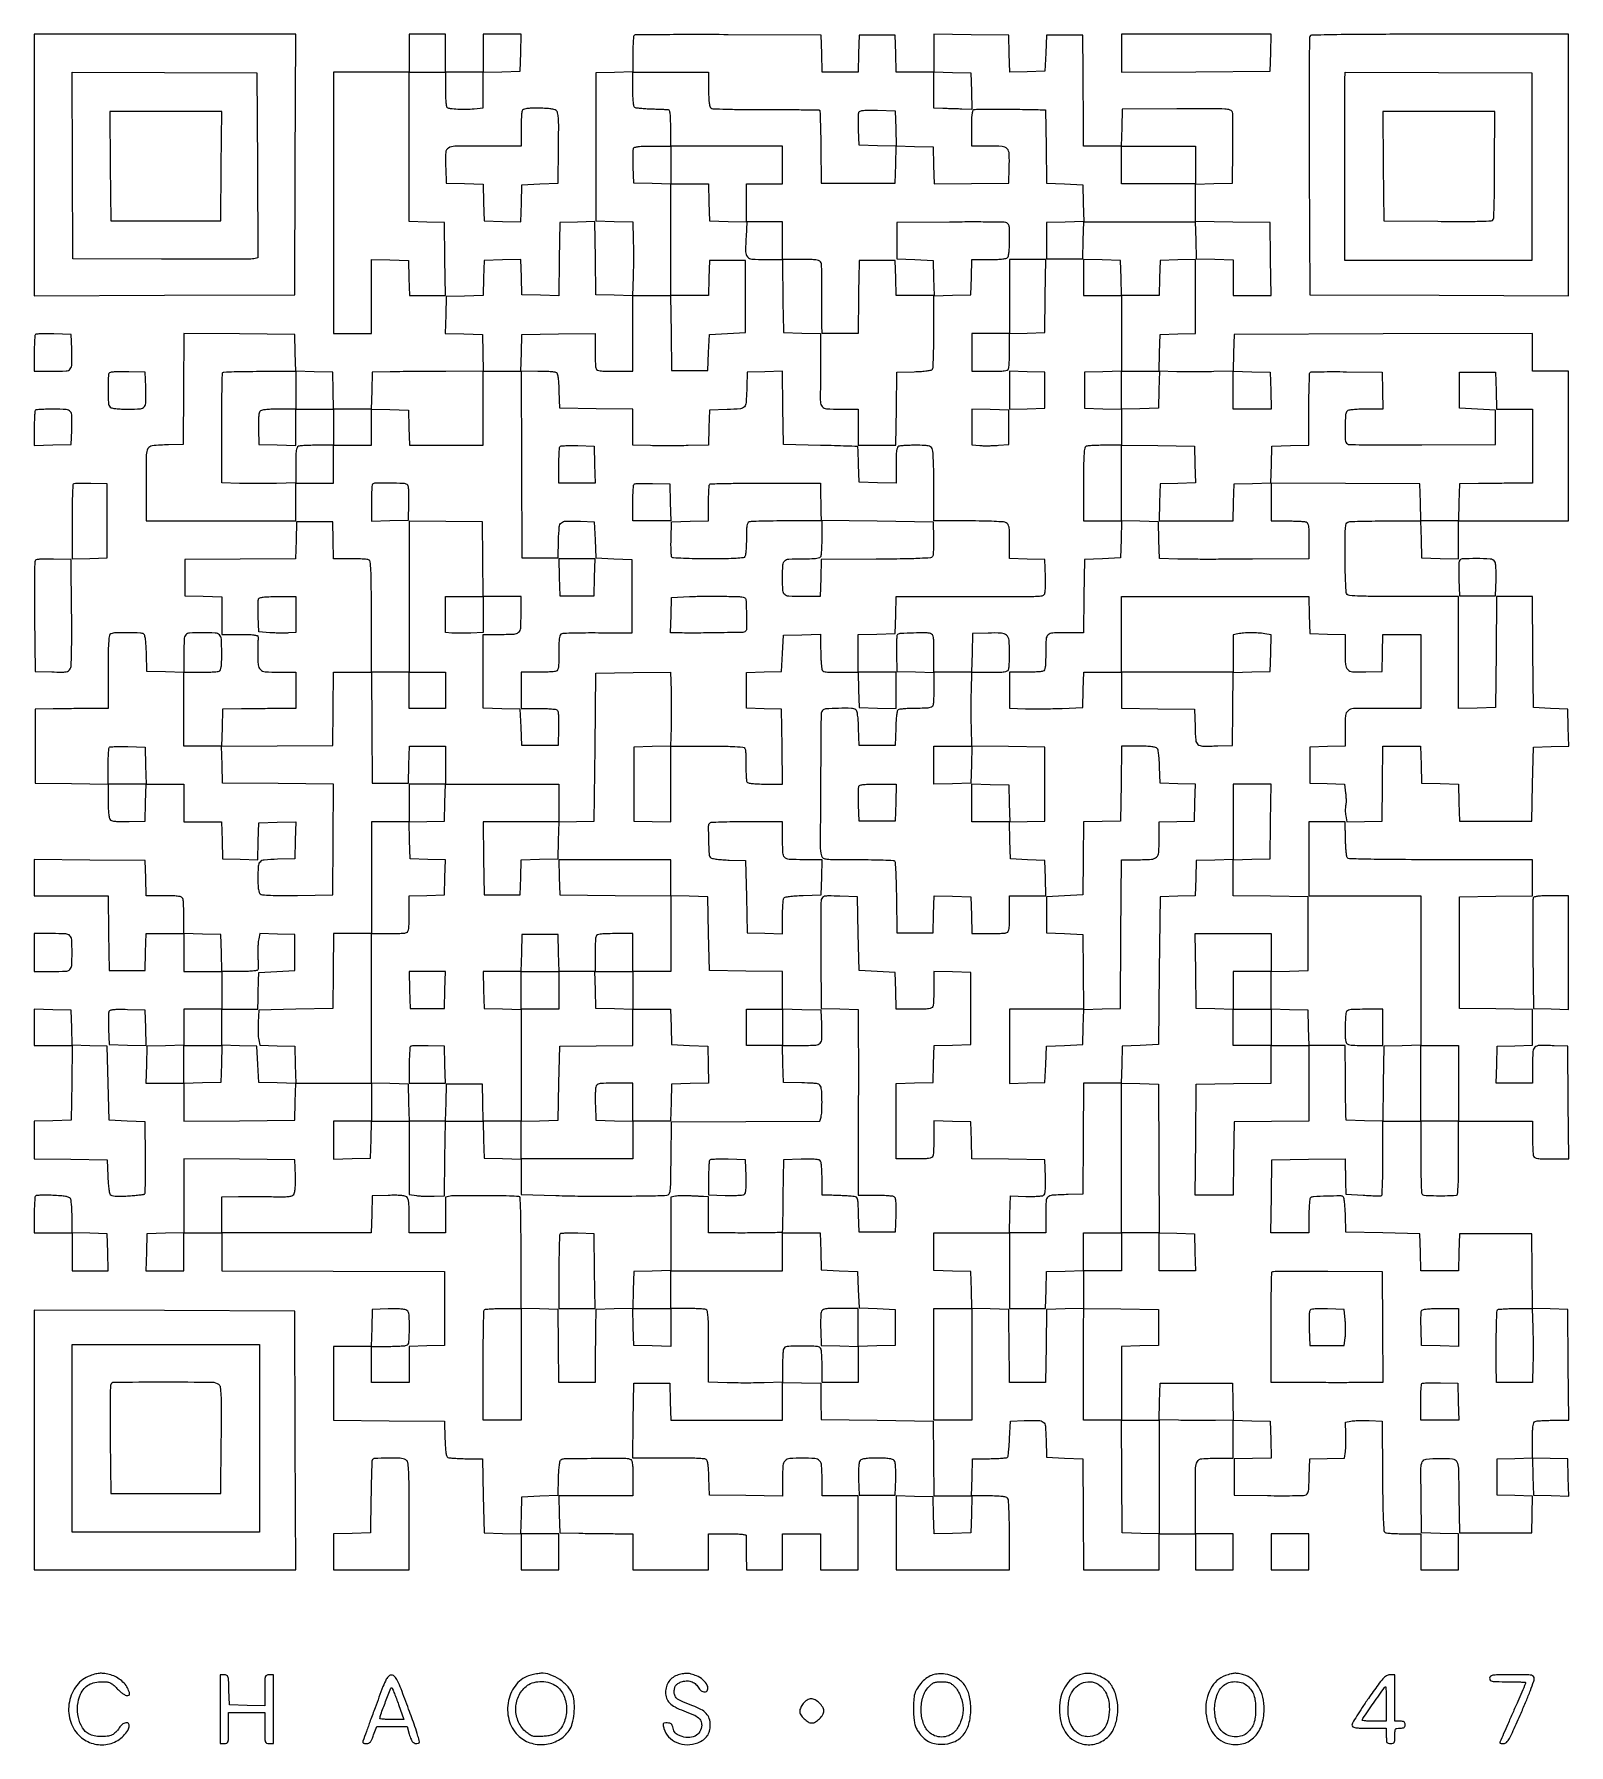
# Model space of a CAD drawing. Extents: x 179 to 1071, y 112 to 1107.
import ezdxf

# ---------------------------------------------------------------- set-up
doc = ezdxf.new("R2010")
doc.units = 0

msp = doc.modelspace()

# ---------------------------------------------------------------- linework, layer by layer
for points in [[(527.675195, 1106.341861, 0.178199), (527.405018, 1105.756931, 0.00464), (527.198338, 1102.839526, 0.009243), (527.0489, 1099.363067, 0.006118), (527, 1095.367165), (527, 1085.067663), (516.25, 1084.783832), (505.5, 1084.5), (505.5, 1041.5), (505.5, 998.5), (516.216508, 998.216508), (526.933016, 997.933016), (527.216508, 987.716508, -0.004717), (527.303, 982.992838, -0.002562), (527.324784, 977.186661, -0.002552), (527.28653, 971.279239, -0.004038), (527.187011, 966.216807), (526.874022, 954.933614), (516.187011, 955.216807), (505.5, 955.5), (505.230011, 976.784762), (504.960022, 998.069525), (494.730011, 997.784762), (484.5, 997.5), (484.230014, 976.216371), (483.960029, 954.932742), (473.230014, 955.216371), (462.5, 955.5), (462.214647, 965.783473), (461.929295, 976.066946), (451.214647, 975.783473), (440.5, 975.5), (440.215387, 965.283481), (439.930773, 955.066961), (429.215387, 954.783481), (418.5, 954.5), (418.216515, 943.784171), (417.93303, 933.068343), (428.716515, 932.784171), (439.5, 932.5), (439.783832, 921.75), (440.067663, 911), (418.283832, 910.953106, 0.000727), (409.173682, 910.920247, 0.000671), (399.814626, 910.860325, 0.000669), (391.475538, 910.78459, 0.00223), (386, 910.703106), (375.5, 910.5), (375.216168, 899.75), (374.932337, 889), (364, 889), (353.067663, 889), (352.783832, 899.75), (352.5, 910.5), (341.783492, 910.783492), (331.066984, 911.066984), (330.783492, 921.783492), (330.5, 932.5), (298.263871, 932.763835), (266.027743, 933.02767), (265.763871, 900.763835), (265.5, 868.5), (257, 868.24922, 0.01508), (247.643505, 867.690422, 0.245296), (245.077367, 866.042339, 0.127215), (244.10758, 862.479112, 0.003164), (244, 845.480948), (244, 824), (287.5, 824), (331, 824), (331, 835), (331, 846), (342, 846), (353, 846), (353, 857), (353, 868), (364, 868), (375, 868), (375, 878.533832), (375, 889.067663), (385.75, 888.783832), (396.5, 888.5), (396.784983, 878.25), (397.069966, 868), (418.534983, 868), (440, 868), (440, 889.5), (440, 911), (450.991388, 911), (461.982775, 911), (462.241388, 856.75), (462.5, 802.5), (473, 802.5), (483.5, 802.5), (483.784869, 812.7397, -0.013482), (484.211819, 820.526579, -0.195806), (485.432921, 822.939704, -0.179106), (488.041159, 823.924926, -0.010944), (496.503355, 823.796504), (504.5, 823.5), (505, 813), (505.5, 802.5), (516, 802), (526.5, 801.5), (526.5, 780.122934), (526.5, 758.745867), (507, 758.829823, 0.002539), (499.401252, 758.823951, 0.003717), (492.714062, 758.73511, 0.00182), (487.038594, 758.596843, 0.065865), (485.75, 758.389502, 0.194579), (484.825237, 757.648643, 0.088), (484.305064, 756.156632, 0.035212), (484.055852, 753.380188, 0.004781), (484, 747.539601, -0.005402), (483.940284, 742.012439, -0.03053), (483.697006, 739.075597, -0.063366), (483.231757, 737.396166, -0.204683), (482.418213, 736.606989, -0.07203), (481.361889, 736.367894, -0.005915), (478.534475, 736.178303, -0.007831), (475.140776, 736.044305, -0.005951), (471.418213, 736), (462, 736), (462, 725.5), (462, 715), (471.75, 714.984687, -0.007755), (475.578609, 714.919286, -0.010675), (479.014355, 714.733781, -0.007585), (481.860149, 714.475649, -0.115445), (482.788231, 714.152042, -0.19692), (483.395734, 713.294865, -0.033714), (483.721018, 711.282937, -0.023663), (483.861823, 708.195195, -0.006827), (483.788231, 703.417355), (483.5, 693.5), (473, 693.5), (462.5, 693.5), (462, 704), (461.5, 714.5), (450.75, 714.783832), (440, 715.067663), (440, 736.533832), (440, 758), (448.75, 758.013655, 0.009167), (457.955456, 758.196811, 0.171913), (460.605326, 759.25129, 0.202173), (461.787158, 761.681693, 0.013409), (462, 769.616631), (462, 780), (451.019502, 780), (440.039005, 780), (439.769502, 801.75), (439.5, 823.5), (418.25, 823.727031), (397, 823.954063), (397, 779.977031), (397, 736), (386, 736), (375, 736), (375, 768.393011, 0.001243), (374.953519, 787.08678, 0.010731), (374.733108, 795.42282, 0.016522), (374.345967, 800.195595, 0.279562), (373.418213, 801.393011, 0.07196), (372.36267, 801.632085, 0.005942), (369.544413, 801.821697, 0.007852), (366.161644, 801.955693, 0.005972), (362.452044, 802), (353.067663, 802), (352.783832, 812.75), (352.5, 823.5), (342, 823.5), (331.5, 823.5), (331.216308, 812.763809), (330.932617, 802.027617), (298.716308, 801.763809), (266.5, 801.5), (266.5, 791), (266.5, 780.5), (277.25, 780.216168), (288, 779.932337), (288, 768.966168), (288, 758), (298.5, 758, -0.006012), (303.541273, 757.939386, -0.023419), (306.651777, 757.718556, -0.034052), (308.572581, 757.35754, -0.325984), (309.070637, 756.75, -0.014814), (309.092806, 755.923743, -0.001037), (309.081503, 753.605455, -0.001469), (309.054161, 750.840669, -0.001106), (309.008434, 747.800487, 0.019496), (309.169365, 740.397615, 0.185632), (310.458808, 737.569707, 0.178142), (313.338343, 736.272315, 0.017684), (321.035184, 736), (331, 736), (331, 725.5), (331, 715), (320.75, 714.902492, 0.000362), (316.032594, 714.8542, 0.000201), (310.279688, 714.788832, 0.0002), (304.45558, 714.717978, 0.000324), (299.5, 714.652492), (288.5, 714.5), (288.216168, 703.75), (287.932337, 693), (276.966168, 693), (266, 693), (266, 714.5), (266, 736), (275.418213, 736, 0.005951), (279.140776, 736.044305, 0.007831), (282.534475, 736.178303, 0.005915), (285.361889, 736.367894, 0.07203), (286.418213, 736.606989, 0.204289), (287.231292, 737.394524, 0.063584), (287.696752, 739.067717, 0.030653), (287.940187, 741.9924, 0.005439), (288, 747.490357, 0.012433), (287.806238, 755.281429, 0.187943), (286.719248, 757.70715, 0.184198), (284.268553, 758.782951, 0.011859), (276.331787, 758.986345, 0.015075), (269.357177, 758.789306, 0.204475), (267.126685, 757.679262, 0.168414), (266.159462, 755.199745, 0.009559), (266, 746.859179), (266, 735.932337), (255.25, 736.216168), (244.5, 736.5), (244.212654, 746.964064, 0.007781), (244.01506, 751.554841, 0.018541), (243.68903, 754.952903, 0.018631), (243.269945, 757.394503, 0.202046), (242.712654, 758.198752, 0.133957), (240.742391, 758.807741, 0.005824), (233.46377, 758.966446, 0.007578), (226.32924, 758.930759, 0.086779), (223.581787, 758.393011, 0.258697), (222.696146, 757.337463, 0.030015), (222.275578, 754.164693, 0.015901), (222.049566, 748.514173, 0.002045), (222, 736.393011), (222, 715), (211.25, 714.925726, 0.00076), (206.373532, 714.884622, 0.000454), (200.573438, 714.821651, 0.000454), (194.797094, 714.748445, 0.000788), (190, 714.675726), (179.5, 714.5), (179.5, 693), (179.5, 671.5), (200.75, 671.230112), (222, 670.960225), (222, 661.102557, 0.007367), (222.070213, 656.337748, 0.024216), (222.314939, 653.202192, 0.035167), (222.728967, 651.123647, 0.153987), (223.399285, 650.083586, 0.132968), (224.486141, 649.587315, 0.020746), (226.849829, 649.296386, 0.018924), (230.042317, 649.15859, 0.009044), (234.149285, 649.211141), (243.5, 649.5), (243.783832, 660.25), (244.067663, 671), (255.033832, 671), (266, 671), (266, 660), (266, 649), (276.966168, 649), (287.932337, 649), (288.216168, 638.25), (288.5, 627.5), (298.715817, 627.215394), (308.931635, 626.930789), (309.215817, 637.715394), (309.5, 648.5), (320.284178, 648.784178), (331.068357, 649.068357), (330.784178, 638.284178), (330.5, 627.5), (320.357794, 627.216207, 0.012758), (312.700826, 626.806256, 0.184021), (310.284945, 625.660123, 0.180255), (309.218499, 623.18736, 0.012146), (309.013655, 615.372445, 0.012202), (309.086924, 612.114825, 0.029152), (309.340768, 609.710292, 0.038712), (309.758226, 608.010691, 0.140879), (310.37788, 607.10135, 0.155745), (311.72239, 606.558532, 0.008655), (316.294193, 606.29582, 0.010005), (322.723919, 606.166681, 0.003345), (332.12788, 606.228906), (352.5, 606.5), (352.763835, 638.736129), (353.02767, 670.972257), (320.763835, 671.236129), (288.5, 671.5), (288.216309, 682.236102), (287.932619, 692.972205), (320.216309, 693.236102), (352.5, 693.5), (352.769888, 714.75), (353.039775, 736), (364.006035, 736), (374.972294, 736), (375.236147, 703.75), (375.5, 671.5), (386, 671.5), (396.5, 671.5), (396.783832, 682.25), (397.067663, 693), (407.533832, 693), (418, 693), (418, 682), (418, 671), (407.5, 671), (397, 671), (397, 660), (397, 649), (386, 649), (375, 649), (375, 616.5), (375, 584), (364.019502, 584), (353.039005, 584), (352.769502, 562.25), (352.5, 540.5), (331, 540), (309.5, 539.5), (309.192221, 532.5, 0.009283), (309.118216, 529.584177, 0.008769), (309.150106, 526.611713, 0.00876), (309.270626, 523.981362, 0.030047), (309.481052, 522.284554), (310.077661, 519.069109), (320.288831, 518.784554), (330.5, 518.5), (330.784178, 507.715822), (331.068357, 496.931643), (320.284178, 497.215822), (309.5, 497.5), (309, 508), (308.5, 518.5), (298.25, 518.784983), (288, 519.069966), (288, 529.534983), (288, 540), (298.5, 540), (309, 540), (309.111066, 545.75, -0.000597), (309.16368, 548.315351, -0.000388), (309.230318, 551.279688, -0.00039), (309.29986, 554.172908, -0.000742), (309.361066, 556.5), (309.5, 561.5), (320, 562), (330.5, 562.5), (330.5, 573), (330.5, 583.5), (320.336928, 583.784023), (310.173856, 584.068047), (309.498958, 580.995256, 0.032408), (309.25126, 579.371833, 0.009501), (309.080735, 576.853673, 0.0095), (308.99638, 574.006038, 0.010061), (309.022948, 571.211233, -0.002029), (309.091014, 568.549719, -0.002615), (309.13083, 566.104237, -0.001991), (309.145313, 564.054842, -0.022901), (309.110918, 563.25, -0.317918), (308.595782, 562.643509, -0.033364), (306.659651, 562.282508, -0.023321), (303.546099, 562.061071, -0.006092), (298.533832, 562), (288.067663, 562), (287.783832, 572.75), (287.5, 583.5), (276.75, 583.783832), (266, 584.067663), (266, 593.452044, 0.005972), (265.955693, 597.161644, 0.007852), (265.821697, 600.544413, 0.005942), (265.632085, 603.36267, 0.07196), (265.393011, 604.418213, 0.204941), (264.602756, 605.232062, 0.063222), (262.919218, 605.697172, 0.030449), (259.974376, 605.940347, 0.005378), (254.427994, 606), (244.069966, 606), (243.784983, 616.25), (243.5, 626.5), (211.25, 626.763853), (179, 627.027706), (179, 616.513853), (179, 606), (200.480498, 606), (221.960995, 606), (222.230498, 584.25), (222.5, 562.5), (233, 562.5), (243.5, 562.5), (243.783832, 573.25), (244.067663, 584), (255.033832, 584), (266, 584), (266, 573), (266, 562), (277, 562), (288, 562), (288, 551), (288, 540), (277, 540), (266, 540), (266, 529.533832), (266, 519.067663), (255.25, 518.783832), (244.5, 518.5), (244.216168, 507.75), (243.932337, 497), (254.966168, 497), (266, 497), (266, 485.986147), (266, 474.972294), (298.25, 475.236147), (330.5, 475.5), (330.783832, 486.25), (331.067663, 497), (353.033832, 497), (375, 497), (375, 486), (375, 475), (364, 475), (353, 475), (353, 463.966168), (353, 452.932337), (363.75, 453.216168), (374.5, 453.5), (374.783832, 464.25), (375.067663, 475), (386.033832, 475), (397, 475), (397, 453.613544), (397, 432.227088), (401.25, 431.661377, 0.016758), (403.301223, 431.458017, 0.007463), (406.014062, 431.321231, 0.007378), (408.891941, 431.261658, 0.009906), (411.5, 431.297834), (417.5, 431.5), (417.769502, 453.25), (418.039005, 475), (428.985671, 475), (439.932337, 475), (440.216168, 464.25), (440.5, 453.5), (451.25, 453.216168), (462, 452.932337), (462, 442.614133), (462, 432.29593), (482.25, 431.688089, 0.005851), (496.885726, 431.420138, 0.002378), (516.816417, 431.383285, 0.002097), (536.151554, 431.52058, 0.011121), (546.730112, 431.87548, 0.249257), (548.035485, 432.665673, 0.105759), (548.713164, 434.662586, 0.024612), (549.013141, 439.118533, 0.001326), (549.230112, 453.25), (549.5, 474.5), (592.636124, 474.760537), (635.772248, 475.021074), (636.37247, 477.260537, 0.055261), (636.837102, 480.304807, 0.010179), (636.954784, 485.991845, 0.010168), (636.84102, 491.678737, 0.055454), (636.378274, 494.717265, 0.141505), (635.627557, 495.960978, 0.132685), (634.311084, 496.650964, 0.0442), (631.7238, 496.990753, 0.00392), (625.141929, 497.217265), (614.5, 497.5), (614.216168, 508.25), (613.932337, 519), (624.947116, 519, 0.011644), (633.386769, 519.196568, 0.193791), (635.888604, 520.342175, 0.190015), (636.923746, 522.911448, 0.011127), (636.796504, 531.503355), (636.5, 539.5), (625.25, 539.782751), (614, 540.065502), (614, 551.012863), (614, 561.960225), (592.75, 562.230112), (571.5, 562.5), (571, 584), (570.5, 605.5), (559.75, 605.783832), (549, 606.067663), (549, 616.533832), (549, 627), (516.465017, 627), (483.930034, 627), (484.215017, 616.75), (484.5, 606.5), (516.75, 606.236147), (549, 605.972294), (549, 583.986147), (549, 562), (538, 562), (527, 562), (527, 573), (527, 584), (516.606989, 584, 0.005351), (511.039857, 583.940414, 0.030363), (508.086379, 583.69735, 0.063068), (506.398405, 583.23239, 0.205218), (505.606989, 582.418213, 0.07203), (505.367894, 581.361889, 0.005915), (505.178303, 578.534475, 0.007831), (505.044305, 575.140776, 0.005951), (505, 571.418213), (505, 562), (494.533832, 562), (484.067663, 562), (483.783832, 572.75), (483.5, 583.5), (473, 583.5), (462.5, 583.5), (462.216168, 572.75), (461.932337, 562), (450.932337, 562), (439.932337, 562), (440.216168, 551.25), (440.5, 540.5), (451.25, 540.216168), (462, 539.932337), (462, 507.466168), (462, 475), (451.033832, 475), (440.067663, 475), (439.783832, 485.75), (439.5, 496.5), (429, 496.5), (418.5, 496.5), (418.216168, 485.75), (417.932337, 475), (407.5, 475), (397.067663, 475), (396.783832, 485.75), (396.5, 496.5), (385.75, 496.783832), (375, 497.067663), (375, 540.533832), (375, 584), (384.418213, 584, 0.005951), (388.140776, 584.044305, 0.007831), (391.534475, 584.178303, 0.005915), (394.361889, 584.367894, 0.07203), (395.418213, 584.606989, 0.204941), (396.232062, 585.397244, 0.063222), (396.697172, 587.080782, 0.030449), (396.940347, 590.025624, 0.005378), (397, 595.572006), (397, 605.930034), (407.25, 606.215017), (417.5, 606.5), (417.784593, 616.714635), (418.069185, 626.92927), (407.784593, 627.214635), (397.5, 627.5), (397.216527, 638.214647), (396.933054, 648.929295), (407.216527, 649.214647), (417.5, 649.5), (417.783832, 660.25), (418.067663, 671), (451.033832, 671), (484, 671), (484, 660), (484, 649), (461.980112, 649), (439.960225, 649), (440.230112, 627.75), (440.5, 606.5), (451, 606.5), (461.5, 606.5), (461.784613, 616.716519), (462.069227, 626.933039), (472.784613, 627.216519), (483.5, 627.5), (483.783481, 638.215387), (484.066961, 648.930773), (494.283481, 649.215387), (504.5, 649.5), (505, 692.5), (505.5, 735.5), (527.18528, 735.769322), (548.87056, 736.038644), (549.18528, 725.419429, -0.004676), (549.283661, 720.568174, -0.002697), (549.315966, 714.727456, -0.002695), (549.285166, 708.863205, -0.00451), (549.188221, 703.933312), (548.876443, 693.06641), (538.188221, 692.783205), (527.5, 692.5), (527.5, 671), (527.5, 649.5), (538.25, 649.216168), (549, 648.932337), (549, 670.966168), (549, 693), (559.75, 693.06017, -0.002162), (575.535537, 693.080265, -0.009739), (584.758943, 692.872433, -0.008765), (590.853876, 692.509128, -0.239465), (592.187413, 691.69676, -0.116263), (592.468686, 690.853884, -0.008209), (592.653962, 688.360841, -0.011245), (592.760241, 685.349012, -0.008229), (592.747951, 682.003316, 0.008659), (592.738524, 678.653128, 0.011714), (592.85335, 675.627328, 0.008807), (593.051361, 673.125179, 0.114747), (593.347333, 672.24702, 0.202306), (594.16321, 671.66702, 0.025778), (596.333592, 671.300643, 0.0214), (599.50884, 671.068779, 0.007525), (604.078519, 671), (614.039005, 671), (613.769502, 692.75), (613.5, 714.5), (603.25, 714.784983), (593, 715.069966), (593, 725.5), (593, 735.930034), (603.25, 736.215017), (613.5, 736.5), (614, 747), (614.5, 757.5), (625.25, 757.783832), (636, 758.067663), (636.14806, 750.283832, 0.002072), (636.219659, 747.19333, 0.002646), (636.312517, 744.345876, 0.002054), (636.412778, 741.96008, 0.02225), (636.5, 741, -0.004472), (636.588755, 740.300155, -0.002334), (636.687483, 739.426562, -0.00232), (636.780445, 738.529216, -0.003546), (636.85194, 737.75, 0.229158), (637.402188, 736.821426, 0.105868), (638.741166, 736.295343, 0.036586), (641.432463, 736.051707, 0.004286), (647.465017, 736), (657.930034, 736), (658.215017, 725.75), (658.5, 715.5), (669.25, 715.216168), (680, 714.932337), (680, 725.466168), (680, 736), (669, 736), (658, 736), (658, 746.966168), (658, 757.932337), (668.75, 758.216168), (679.5, 758.5), (679.783832, 769.25), (680.067663, 780), (712.283832, 780.088447, -0.000399), (725.351158, 780.113894, -0.000443), (737.974001, 780.117227, -0.000409), (748.744242, 780.10172, -0.002302), (754.5, 780.062219, 0.008106), (758.424425, 780.080836, 0.01122), (761.940918, 780.233524, 0.007951), (764.851029, 780.471905, 0.123217), (765.788231, 780.806417, 0.191548), (766.394534, 781.684608, 0.033315), (766.720088, 783.713042, 0.023521), (766.861197, 786.812264, 0.00688), (766.788231, 791.582645), (766.5, 801.5), (756.25, 801.784983), (746, 802.069966), (746, 811.999799, 0.005179), (745.940683, 817.726834, 0.038492), (745.675239, 820.436227, 0.091282), (745.100974, 821.977457, 0.135997), (744.065741, 822.964816, 0.106554), (742.534132, 823.403728, 0.004941), (737.104674, 823.713004, 0.007523), (730.314413, 823.930184, 0.004232), (722.065741, 824), (702, 824), (702, 844.065741, 0.004232), (701.930184, 852.314413, 0.007523), (701.713004, 859.104674, 0.004941), (701.403728, 864.534132, 0.106554), (700.964816, 866.065741, 0.124505), (700.037415, 867.083189, 0.095633), (698.643532, 867.661445, 0.043834), (696.270383, 867.935436, 0.006834), (691.546604, 868, 0.006668), (688.220668, 867.955641, 0.008541), (685.16144, 867.821697, 0.006839), (682.612488, 867.631409, 0.069666), (681.581787, 867.393011, 0.205485), (680.767294, 866.600474, 0.062919), (680.302479, 864.908208, 0.03028), (680.059521, 861.946379, 0.005326), (680, 856.359179), (680, 845.932337), (669.25, 846.216168), (658.5, 846.5), (658.215017, 856.75, 0.001911), (658.090271, 860.694005, 0.003093), (657.950586, 864.047726, 0.000539), (657.805905, 867.004695, 0.195518), (657.715017, 867.199707, 0.180292), (657.509392, 867.28465, 0.000118), (651.247536, 867.502398, 0.001388), (644.258853, 867.724348, 0.000845), (636, 867.949707), (614.5, 868.5), (614.230011, 889.784762), (613.960022, 911.069525), (603.730011, 910.784762), (593.5, 910.5), (593.24922, 902, -0.008001), (592.832838, 892.85434, -0.165236), (591.803333, 890.34273, -0.196929), (589.50884, 889.190479, -0.012174), (581.7397, 888.784869), (571.5, 888.5), (571.215679, 878.309961), (570.931358, 868.119923), (559.215679, 867.809961, -0.003833), (553.984326, 867.711682, -0.002482), (547.930543, 867.674427, -0.002495), (542.015776, 867.696907, -0.004723), (537.25, 867.783832), (527, 868.067663), (527, 878.513944), (527, 888.960225), (505.75, 889.230112), (484.5, 889.5), (484.211195, 899.464966, 0.00836), (484.012968, 903.800174, 0.019108), (483.684251, 907.055937, 0.01918), (483.262532, 909.411, 0.199883), (482.711195, 910.199653, 0.117316), (481.827306, 910.504931, 0.006928), (478.981788, 910.747767, 0.010144), (475.552258, 910.922791, 0.007284), (471.716168, 910.984687), (461.932337, 911), (462.216168, 921.75), (462.5, 932.5), (483.75, 932.769888), (505, 933.039775), (505, 923.601675, 0.005938), (505.044304, 919.871491, 0.007818), (505.178303, 916.471367, 0.005899), (505.367881, 913.638569, 0.072071), (505.606989, 912.581787, 0.205218), (506.398405, 911.76761, 0.063068), (508.086379, 911.30265, 0.030363), (511.039857, 911.059586, 0.005351), (516.606989, 911), (527, 911), (527, 933), (527, 955), (537.980498, 955), (548.960995, 955), (549.230498, 933.25), (549.5, 911.5), (560, 911.5), (570.5, 911.5), (571, 922), (571.5, 932.5), (582, 933), (592.5, 933.5), (592.5, 954.5), (592.5, 975.5), (582, 975.5), (571.5, 975.5), (571.215017, 965.25), (570.930034, 955), (559.965017, 955), (549, 955), (549, 987.5), (549, 1020), (559.966168, 1020), (570.932337, 1020), (571.216168, 1009.25), (571.5, 998.5), (582.386698, 998.214782), (593.273395, 997.929563), (592.775919, 989.204578, 0.013253), (592.512252, 980.548448, 0.178622), (593.580077, 977.619213, 0.202004), (596.237782, 976.272302, 0.017608), (603.967776, 976), (614, 976), (614.074274, 965.25, 0.00076), (614.115378, 960.373532, 0.000454), (614.178349, 954.573437, 0.000454), (614.251555, 948.797094, 0.000788), (614.324274, 944), (614.5, 933.5), (625.25, 933.216168), (636, 932.932337), (636.118604, 922.716168, -0.002538), (636.148741, 918.103608, -0.001552), (636.139779, 912.661998, -0.001556), (636.097402, 907.27277, -0.002767), (636.024138, 902.835316, 0.009319), (635.991624, 893.287173, 0.171681), (637.029005, 890.491174, 0.207312), (639.527832, 889.232415, 0.014451), (647.567388, 889), (658, 889), (658, 878.5), (658, 868), (668.980112, 868), (679.960225, 868), (680.230112, 889.25), (680.5, 910.5), (690.464966, 910.788805, 0.00836), (694.800174, 910.987032, 0.019108), (698.055937, 911.315749, 0.01918), (700.411, 911.737468, 0.199883), (701.199653, 912.288805, 0.131274), (701.510053, 913.274538, 0.002055), (701.747767, 919.229586, 0.005297), (701.923128, 926.189032, 0.003465), (701.984687, 934.216168), (702, 954.932337), (712.75, 955.216168), (723.5, 955.5), (723.784983, 965.75), (724.069966, 976), (733.834983, 976, 0.00874), (738.089346, 976.074375, 0.018513), (741.377065, 976.311444, 0.019392), (743.800997, 976.672291, 0.150838), (744.8, 977.2, 0.148968), (745.322517, 978.180477, 0.019972), (745.685351, 980.518882, 0.019094), (745.92447, 983.666907, 0.009407), (746, 987.680948, 0.004471), (745.948356, 993.456161, 0.05183), (745.674605, 995.699074, 0.153099), (745.006171, 996.842903, 0.125351), (743.75, 997.510829, 0.056753), (742.062835, 997.724393, 0.001078), (733.201563, 997.816298, 0.002607), (722.850965, 997.847365, 0.001741), (711, 997.779881), (680.5, 997.5), (680.5, 987), (680.5, 976.5), (691, 976), (701.5, 975.5), (701.784983, 965.25), (702.069966, 955), (691.069966, 955), (680.069966, 955), (679.784983, 965.25), (679.5, 975.5), (669, 975.5), (658.5, 975.5), (658.322108, 964.5, 0.000681), (658.248714, 959.544418, 0.000421), (658.17529, 953.720313, 0.000422), (658.112467, 947.967405, 0.00076), (658.072108, 943.25), (658, 933), (647.5, 933), (637, 933), (636.884692, 937.75, -0.005396), (636.848071, 940.466801, -0.000995), (636.844579, 945.476389, -0.001068), (636.864666, 951.336328, -0.000972), (636.910061, 957.382389, 0.003805), (636.920815, 963.219465, 0.005304), (636.835292, 968.441687, 0.003317), (636.687968, 972.822395, 0.066869), (636.457981, 974.132389, 0.180729), (635.668843, 975.138898, 0.09721), (634.169633, 975.693738, 0.035996), (631.326785, 975.946524, 0.004182), (624.932612, 976), (614, 976), (614, 987), (614, 998), (603.5, 998), (593, 998), (593, 1009), (593, 1020), (603.5, 1020), (614, 1020), (614, 1031), (614, 1042), (581.5, 1042), (549, 1042), (549, 1052.5, 0.006006), (548.939425, 1057.54235, 0.023435), (548.718646, 1060.651677, 0.034132), (548.357611, 1062.570458, 0.326717), (547.75, 1063.066863, 0.004035), (546.906753, 1063.105147, 0.000236), (544.335883, 1063.199874, 0.000357), (541.274643, 1063.309035, 0.000263), (537.882795, 1063.425774, -0.007111), (534.499435, 1063.588642, -0.009772), (531.464135, 1063.83769, -0.006859), (528.947153, 1064.128751, -0.106583), (528.132795, 1064.417928, -0.213726), (527.632486, 1065.155373, -0.017235), (527.296095, 1067.533453, -0.018308), (527.070244, 1070.780494, -0.008208), (527, 1075.059017), (527, 1085), (549, 1085), (571, 1085), (571, 1075.122445, 0.007999), (571.07156, 1070.649563, 0.020531), (571.307692, 1067.422889, 0.024027), (571.678553, 1065.155871, 0.169513), (572.25, 1064.215463, 0.163506), (573.492301, 1063.741055, 0.002578), (581.167981, 1063.468547, 0.005682), (591.002761, 1063.281974, 0.002373), (604.265635, 1063.24405, -0.001532), (616.097075, 1063.230117, -0.002492), (626.141439, 1063.137447, -0.000353), (635.04978, 1063.00455, -0.194855), (635.533653, 1062.79968, -0.189252), (635.741262, 1062.323731, -0.000734), (635.956606, 1056.305894, -0.003576), (636.142875, 1049.446613, -0.002224), (636.268018, 1041.398648), (636.5, 1020.5), (658, 1020.5), (679.5, 1020.5), (679.784171, 1031.283485), (680.068343, 1042.06697), (690.784171, 1041.783485), (701.5, 1041.5), (701.784029, 1030.730592), (702.068057, 1019.961185), (723.784029, 1020.230592), (745.5, 1020.5), (745.788833, 1029.243181, 0.016288), (745.792504, 1037.394003, 0.180768), (744.576308, 1040.354446, 0.189805), (741.745043, 1041.715759, 0.018261), (733.964816, 1042), (724, 1042), (724, 1052.393011, -0.00653), (724.063987, 1057.292289, -0.022342), (724.289299, 1060.469485, -0.029158), (724.651014, 1062.530017, -0.266252), (725.25, 1063.169764, -0.074415), (726.840809, 1063.40906, -0.000444), (741.666956, 1063.406981, -0.002007), (755.29553, 1063.338254, -0.007805), (763.730112, 1063.130165), (766.960225, 1063), (767.230112, 1041.75), (767.5, 1020.5), (778, 1020), (788.5, 1019.5), (788.783485, 1008.784171), (789.06697, 998.068343), (778.283485, 997.784171), (767.5, 997.5), (767.5, 987), (767.5, 976.5), (778, 976.5), (788.5, 976.5), (788.783832, 987.25), (789.067663, 998), (821.5, 998), (853.932337, 998), (854.216168, 987.25), (854.5, 976.5), (865.25, 976.216168), (876, 975.932337), (876, 965.466168), (876, 955), (887.019888, 955), (898.039775, 955), (897.769888, 976.25), (897.5, 997.5), (875.75, 997.769502), (854, 998.039005), (854, 1008.985671), (854, 1019.932337), (864.75, 1020.216168), (875.5, 1020.5), (875.783711, 1040, 0.002668), (875.853978, 1047.627359, 0.003797), (875.828775, 1054.404654, 0.002143), (875.739597, 1060.120995, 0.055255), (875.538718, 1061.654142, 0.266484), (874.299843, 1062.953584, 0.056691), (871.102102, 1063.519407, 0.015834), (864.430279, 1063.720996, 0.000848), (843.255007, 1063.654142), (811.5, 1063.5), (811.216168, 1052.75), (810.932337, 1042), (799.966168, 1042), (789, 1042), (788.972336, 1052.75, 0.000987), (788.947046, 1058.311876, 0.000308), (788.887487, 1066.657812, 0.000308), (788.809485, 1075.980201, 0.00034), (788.722336, 1085), (788.5, 1106.5), (778, 1106.5), (767.5, 1106.5), (767, 1096), (766.5, 1085.5), (756.284183, 1085.215394), (746.068365, 1084.930789), (745.784183, 1095.715394), (745.5, 1106.5), (723.75, 1106.769502), (702, 1107.039005), (702, 1096.019502), (702, 1085), (691.033832, 1085), (680.067663, 1085), (679.783832, 1095.75), (679.5, 1106.5), (669, 1106.5), (658.5, 1106.5), (658.216168, 1095.75), (657.932337, 1085), (647.5, 1085), (637.067663, 1085), (636.783832, 1095.75), (636.5, 1106.5), (582.425195, 1106.758528, 0.001175), (561.64405, 1106.809054, 0.001923), (544.036525, 1106.742775, 0.00021), (528.330756, 1106.616654, 0.196717)], [(397, 1096), (397, 1085), (375, 1085), (353, 1085), (353, 1009), (353, 933), (364, 933), (375, 933), (375, 954.533832), (375, 976.067663), (385.75, 975.783832), (396.5, 975.5), (396.784983, 965.25), (397.069966, 955), (407.554871, 955), (418.039775, 955), (417.769888, 976.25), (417.5, 997.5), (407.25, 997.784983), (397, 998.069966), (396.957682, 1018.784983, 0.000022), (396.939218, 1027.631921, 0.000018), (396.918725, 1037.086839, 0.000018), (396.899251, 1045.779622, 0.000048), (396.884488, 1052, -0.000646), (396.877963, 1057.533093, -0.000437), (396.884181, 1063.839062, -0.00044), (396.90088, 1069.932088, -0.00088), (396.926805, 1074.75), (397, 1085), (407.5, 1085), (418, 1085), (418, 1075.059017, 0.009255), (418.071541, 1071.194491, 0.014158), (418.290333, 1067.850402, 0.008854), (418.595867, 1065.117973, 0.225762), (418.991206, 1064.505435, 0.113343), (420.86088, 1063.869508, 0.013264), (425.285284, 1063.534367, 0.016697), (430.217485, 1063.456995, 0.021387), (434.75, 1063.731421), (440, 1064.275363), (440, 1074.60385), (440, 1084.932337), (450.75, 1085.216168), (461.5, 1085.5), (461.783832, 1096.25), (462.067663, 1107), (451.033832, 1107), (440, 1107), (440, 1096), (440, 1085), (429, 1085), (418, 1085), (418, 1096), (418, 1107), (407.5, 1107), (397, 1107)], [(920.460009, 1105.75, 0.090591), (920.266358, 1104.709509, 0.000109), (920.198937, 1082.982812, 0.000984), (920.176611, 1058.652573, 0.000605), (920.241394, 1030), (920.5, 955.5), (995.75, 955.243674), (1071, 954.987348), (1071, 1030.993674), (1071, 1107), (995.968615, 1107, 0.000668), (957.448289, 1106.948566, 0.003471), (936.19131, 1106.744245, 0.001205), (921.475143, 1106.465155, 0.305157)], [(308.758677, 1030.77123), (309.017354, 977.04246), (306.758677, 976.494347, -0.057902), (304.987826, 976.276519, -0.000418), (290.035361, 976.188577, -0.001589), (272.903102, 976.156579, -0.001017), (253, 976.223117), (201.5, 976.5), (201.241383, 1030.758691), (200.982767, 1085.017383), (254.741383, 1084.758691), (308.5, 1084.5)], [(723.782197, 1073.911164), (724.064394, 1063.322328), (718.282197, 1063.497234, -0.000071), (715.686906, 1063.576109, -0.000045), (712.656333, 1063.668916, -0.000045), (709.676267, 1063.760713, -0.000083), (707.25, 1063.83607), (702, 1064), (702, 1074.533832), (702, 1085.067663), (712.75, 1084.783832), (723.5, 1084.5)], [(1049.5, 1030), (1049.5, 975.5), (995.211905, 975.5), (940.92381, 975.5), (940.942857, 1025.75, -0.000032), (940.951538, 1045.331386, -0.000047), (940.961905, 1062.563467, -0.000022), (940.972765, 1077.239555, -0.00086), (940.980952, 1080.508612), (941, 1085.017225), (995.25, 1084.758612), (1049.5, 1084.5)], [(462.606989, 1062.418213, 0.07203), (462.367894, 1061.361889, 0.005915), (462.178303, 1058.534475, 0.007831), (462.044305, 1055.140776, 0.005951), (462, 1051.418213), (462, 1042), (440.519052, 1042, 0.003484), (423.504163, 1041.881453, 0.129107), (419.800938, 1040.853655, 0.257598), (418.205453, 1038.186192, 0.017378), (418.204946, 1029), (418.5, 1020.5), (429.216508, 1020.216508), (439.933016, 1019.933016), (440.216508, 1009.216508), (440.5, 998.5), (451.215829, 998.216515), (461.931657, 997.93303), (462.215829, 1008.716515), (462.5, 1019.5), (473, 1020), (483.5, 1020.5), (483.771494, 1040.997699, 0.002045), (483.881486, 1053.011807, 0.017809), (483.718443, 1058.34739, 0.040311), (483.280943, 1061.307424, 0.179932), (482.330365, 1062.747699, 0.107922), (481.128229, 1063.2793, 0.020422), (478.747054, 1063.664819, 0.01898), (475.653056, 1063.918214, 0.010941), (471.915859, 1064, 0.006953), (467.350136, 1063.936505, 0.03514), (464.815171, 1063.687118, 0.070763), (463.33908, 1063.214926, 0.190633)], [(679.785361, 1052.21581), (680.070721, 1041.931619), (669.285361, 1042.21581), (658.5, 1042.5), (658.208575, 1051.420857, -0.005886), (658.135127, 1054.937236, -0.007919), (658.156546, 1058.121982, -0.005694), (658.24673, 1060.777249, -0.08044), (658.44069, 1061.706038, -0.236067), (659.172066, 1062.374845, -0.044386), (661.006728, 1062.724611, -0.026058), (664.041094, 1062.869045, -0.005806), (669.232115, 1062.785181), (679.5, 1062.5)], [(963.235953, 1030.25), (963.5, 998.5), (994.93202, 998.235498, 0.001697), (1010.901959, 998.155315, 0.00816), (1019.995146, 998.288929, 0.006635), (1026.009704, 998.555446, 0.241447), (1027.166708, 999.235498, 0.134731), (1027.492293, 1000.296498, 0.001088), (1027.738089, 1009.161365, 0.003824), (1027.920853, 1019.372002, 0.002438), (1027.984687, 1031.25), (1028, 1062), (995.485953, 1062), (962.971906, 1062)], [(549, 1030.966168), (549, 1019.932337), (538.25, 1020.216168), (527.5, 1020.5), (527.210159, 1029.924983, -0.005394), (527.136178, 1033.631743, -0.007376), (527.154817, 1036.970602, -0.005045), (527.239658, 1039.758353, -0.081654), (527.428774, 1040.674983, -0.241018), (528.150647, 1041.322788, -0.034741), (530.157558, 1041.706476, -0.023677), (533.342601, 1041.936534, -0.00619), (538.468615, 1042), (549, 1042)], [(746, 954.5), (746, 933), (735, 933), (724, 933), (724, 922), (724, 911), (734.393011, 911, 0.005351), (739.960143, 911.059586, 0.030363), (742.913621, 911.30265, 0.063068), (744.601595, 911.76761, 0.205218), (745.393011, 912.581787, 0.071958), (745.632084, 913.637304, 0.005943), (745.821697, 916.455249, 0.007853), (745.955693, 919.837646, 0.005972), (746, 923.546804), (746, 932.930034), (756.25, 933.215017), (766.5, 933.5), (766.769888, 954.75), (767.039775, 976), (756.519888, 976), (746, 976)], [(789, 965.533832), (789, 955), (800, 955), (811, 955), (811, 933.033832), (811, 911.067663), (800.25, 910.783832), (789.5, 910.5), (789.5, 900), (789.5, 889.5), (800.25, 889.216168), (811, 888.932337), (811, 878.466168), (811, 868), (801.581787, 868, 0.005951), (797.859224, 867.955695, 0.007831), (794.465525, 867.821697, 0.005915), (791.638111, 867.632106, 0.07203), (790.581787, 867.393011, 0.258697), (789.696146, 866.337463, 0.030015), (789.275578, 863.164693, 0.015901), (789.049566, 857.514173, 0.002045), (789, 845.393011), (789, 824), (800.033832, 824), (811.067663, 824), (810.783832, 813.25), (810.5, 802.5), (800, 802), (789.5, 801.5), (789.230112, 780.25), (788.960225, 759), (780.230112, 758.986345, 0.009147), (771.047786, 758.803983, 0.170944), (768.397775, 757.755462, 0.202898), (767.214658, 755.337517, 0.013675), (767, 747.490357, -0.005439), (766.940187, 741.9924, -0.030653), (766.696752, 739.067717, -0.063584), (766.231292, 737.394524, -0.204289), (765.418213, 736.606989, -0.070946), (764.373807, 736.368222, -0.006338), (761.68135, 736.178303, -0.008159), (758.449196, 736.044331, -0.006277), (754.918213, 736), (746, 736), (746, 725.56862), (746, 715.13724), (755.25, 714.81862, 0.007284), (759.64513, 714.731301, 0.003458), (765.307812, 714.74047, 0.003427), (771.23016, 714.831613, 0.00485), (776.5, 715), (788.5, 715.5), (788.784983, 725.75), (789.069966, 736), (800.034983, 736), (811, 736), (811, 725.519888), (811, 715.039775), (832.25, 714.769888), (853.5, 714.5), (853.784869, 704.2603, 0.013827), (854.218122, 696.45705, 0.200378), (855.466432, 694.051258, 0.174565), (858.13313, 693.074823, 0.010012), (867, 693.204946), (875.5, 693.5), (875.76979, 714.716369), (876.03958, 735.932738), (886.76979, 736.216369), (897.5, 736.5), (897.782884, 747.156546), (898.065767, 757.813093), (894.282884, 758.399029, 0.023659), (890.556262, 758.796897, 0.015224), (886.211642, 758.92121, 0.015297), (882.005052, 758.78473, 0.031796), (878.75, 758.37044), (876, 757.841089), (876, 746.920545), (876, 736), (843.5, 736), (811, 736), (811, 758), (811, 780), (821.25, 780.052705, -0.001088), (831.06919, 780.08182, -0.000265), (847.280299, 780.086019, -0.000216), (869.212506, 780.070614, -0.000091), (898.716168, 780.03178), (919.932337, 780), (920.216168, 769.25), (920.5, 758.5), (930.75, 758.215017), (941, 757.930034), (941, 748.656147, 0.015912), (941.260336, 740.477967, 0.177881), (942.554426, 737.546535, 0.191733), (945.392361, 736.265123, 0.018975), (953.016285, 736.209381), (962.5, 736.5), (962.783832, 747.25), (963.067663, 758), (974.033832, 758), (985, 758), (985, 736.5), (985, 715), (974.75, 714.908897, -0.00198), (970.123952, 714.886103, -0.001214), (964.670072, 714.894067, -0.001216), (959.271176, 714.928192, -0.002168), (954.828969, 714.986344, 0.014073), (945.895456, 714.890599, 0.170445), (942.751942, 713.64776, 0.196879), (941.308183, 710.790401, 0.019771), (941, 702.999799), (941, 693.069966), (930.75, 692.784983), (920.5, 692.5), (920.5, 682), (920.5, 671.5), (930.616257, 671.216493), (940.732513, 670.932987), (941.341911, 665.716493, -0.014313), (941.53188, 663.555186, -0.014084), (941.599228, 661.374901, -0.014098), (941.550505, 659.463188, -0.050977), (941.362133, 658.261891, 0.047855), (941.18163, 657.155842, 0.019825), (941.141456, 655.639501, 0.019399), (941.226742, 653.999324, 0.02368), (941.438247, 652.47748), (942.103537, 648.931177), (952.301769, 649.215588), (962.5, 649.5), (962.769502, 671.25), (963.039005, 693), (973.985671, 693), (984.932337, 693), (985.216168, 682.25), (985.5, 671.5), (996.216508, 671.216508), (1006.933016, 670.933016), (1007.216508, 660.216508), (1007.5, 649.5), (1028.5, 649.5), (1049.5, 649.5), (1050, 671), (1050.5, 692.5), (1060.783473, 692.785353), (1071.066946, 693.070705), (1070.783473, 703.785353), (1070.5, 714.5), (1060.5, 715), (1050.5, 715.5), (1050.236147, 747.75), (1049.972294, 780), (1039.5, 780), (1029.027706, 780), (1028.763853, 747.75), (1028.5, 715.5), (1017.75, 715.216168), (1007, 714.932337), (1007, 747.466168), (1007, 780), (975.122445, 780, -0.001757), (959.178394, 780.056022, -0.0078), (949.808858, 780.268071, -0.006246), (943.520473, 780.587295, -0.206581), (942.199852, 781.259193, -0.156196), (941.737171, 782.40813, -0.004731), (941.406742, 787.606075, -0.008145), (941.157378, 794.211691, -0.003981), (941.043753, 802.63929, -0.002123), (941.029075, 814.169503, -0.01736), (941.227463, 819.430723, -0.035854), (941.648666, 822.333791, -0.252315), (942.548133, 823.380097, -0.082835), (943.767935, 823.628778, -0.001913), (949.676951, 823.817903, -0.004209), (956.619665, 823.955062, -0.002834), (964.547956, 824), (984.932337, 824), (985.216168, 813.25), (985.5, 802.5), (996.25, 802.216168), (1007, 801.932337), (1007, 812.966168), (1007, 824), (1039, 824), (1071, 824), (1071, 867.5), (1071, 911), (1060.5, 911), (1050, 911), (1050, 922.005523), (1050, 933.011046), (963.25, 932.755523), (876.5, 932.5), (876.216795, 921.811779), (875.93359, 911.123557), (864.716795, 910.811779, -0.004075), (859.675268, 910.712753, -0.002552), (853.77416, 910.67506, -0.00256), (847.961656, 910.697362, -0.004667), (843.216515, 910.784171), (832.93303, 911.068343), (833.216515, 921.784171), (833.5, 932.5), (843.75, 932.784983), (854, 933.069966), (854, 954.569966), (854, 976.069966), (843.75, 975.784983), (833.5, 975.5), (833.215017, 965.25), (832.930034, 955), (822, 955), (811.069966, 955), (810.784983, 965.25), (810.5, 975.5), (799.75, 975.783832), (789, 976.067663)], [(179.699448, 932.366114, 0.177451), (179.419778, 931.762931, 0.004898), (179.205463, 928.836713, 0.009512), (179.050668, 925.343898, 0.006317), (179, 921.333333), (179, 911), (189.480948, 911, 0.01319), (197.50249, 911.211645, 0.203196), (199.933469, 912.397028, 0.179688), (200.928151, 915.034911, 0.009927), (200.795054, 924), (200.5, 932.5), (190.449448, 932.782781, 0.006672), (186.547259, 932.840477, 0.010046), (183.145783, 932.777033, 0.005301), (180.300668, 932.636532, 0.183378)], [(223.25, 910.355184, 0.291341), (222.133432, 908.751904, 0.009714), (221.955808, 900.645676, 0.011773), (222.124447, 892.641144, 0.187344), (223.2, 890.2, 0.148968), (224.180477, 889.677483, 0.019972), (226.518882, 889.314649, 0.019094), (229.666907, 889.07553, 0.009407), (233.680948, 889, 0.016882), (240.72577, 889.237933, 0.213688), (243.013963, 890.454216, 0.166071), (243.936071, 893.128427, 0.009402), (243.795054, 902), (243.5, 910.5), (234, 910.688517, 0.005334), (230.26986, 910.722736, 0.007376), (226.923438, 910.668364, 0.004885), (224.128197, 910.554344, 0.086451)], [(331, 900), (331, 889), (342, 889), (353, 889), (353, 878.5), (353, 868), (343.581787, 868, 0.005951), (339.859224, 867.955695, 0.007831), (336.465525, 867.821697, 0.005915), (333.638111, 867.632106, 0.07203), (332.581787, 867.393011, 0.204723), (331.768196, 866.603667, 0.063344), (331.302968, 864.923602, 0.030517), (331.059706, 861.985525, 0.005398), (331, 856.455395), (331, 846.124768), (319.75, 845.812384, -0.004056), (314.698016, 845.713112, -0.002552), (308.79375, 845.675138, -0.002561), (302.984411, 845.697181, -0.004692), (298.25, 845.783832), (288, 846.067663), (288, 877.867165, -0.001962), (288.048032, 890.106303, -0.003171), (288.195833, 900.521396, -0.000572), (288.394751, 909.697487, -0.192989), (288.666667, 910.333333, -0.189545), (289.287675, 910.603799, -0.001277), (295.257292, 910.804167, -0.004756), (302.132422, 910.951903, -0.002993), (310.166667, 911), (331, 911)], [(962.783832, 899.75), (963.067663, 889), (953.233832, 889, 0.008652), (948.945271, 888.925781, 0.018432), (945.637701, 888.688986, 0.019308), (943.201559, 888.328414, 0.151095), (942.2, 887.8, 0.183476), (941.302372, 885.803294, 0.009924), (941.022949, 878.772528, 0.011598), (941.046055, 871.812574, 0.1356), (941.831053, 869.239122, 0.246568), (943.040997, 868.543658, 0.003831), (951.302425, 868.291415, 0.006031), (963.603923, 868.158553, 0.001204), (985.56574, 868.239122), (1028.5, 868.5), (1028.5, 878.5), (1028.5, 888.5), (1018, 889), (1007.5, 889.5), (1007.5, 900), (1007.5, 910.5), (1018, 910.5), (1028.5, 910.5), (1028.783832, 899.75), (1029.067663, 889), (1039.533832, 889), (1050, 889), (1050, 867.5), (1050, 846), (1039.75, 845.927892, 0.00076), (1035.032595, 845.887533, 0.000422), (1029.279687, 845.82471, 0.000421), (1023.455582, 845.751286, 0.000681), (1018.5, 845.677892), (1007.5, 845.5), (1007.216168, 834.75), (1006.932337, 824), (996, 824), (985.067663, 824), (984.783832, 834.75), (984.5, 845.5), (941.25, 845.749647), (898, 845.999293), (898, 834.999647), (898, 824), (907.418213, 824, -0.005951), (911.140776, 823.955695, -0.007831), (914.534475, 823.821697, -0.005915), (917.361889, 823.632106, -0.07203), (918.418213, 823.393011, -0.205009), (919.232142, 822.602471, -0.063185), (919.697216, 820.917848, -0.030428), (919.940363, 817.970893, -0.005371), (920, 812.419435), (920, 802.052847), (887.25, 801.776423, -0.00103), (873.925787, 801.691407, -0.001121), (860.972338, 801.664475, -0.001051), (849.878236, 801.689588, -0.005521), (843.783492, 801.783492), (833.066984, 802.066984), (832.783492, 812.783492), (832.5, 823.5), (821.75, 823.783832), (811, 824.067663), (811, 846.053719), (811, 868.039775), (832.25, 867.769888), (853.5, 867.5), (853.783473, 856.785353), (854.066946, 846.070705), (843.783473, 845.785353), (833.5, 845.5), (833.216168, 834.75), (832.932337, 824), (854.432337, 824), (875.932337, 824), (876.216168, 834.75), (876.5, 845.5), (887.216508, 845.783492), (897.933016, 846.066984), (898.216508, 856.783492), (898.5, 867.5), (909.25, 867.783832), (920, 868.067663), (920, 888.867165, -0.003087), (920.049525, 896.889797, -0.004897), (920.201626, 903.75844, -0.001353), (920.408051, 909.715053, -0.189224), (920.686388, 910.353055, -0.192368), (921.323998, 910.626628, -0.001402), (927.21171, 910.758585, -0.005018), (934.00418, 910.823589, -0.003162), (941.936388, 910.769721), (962.5, 910.5)], [(179.666667, 888.333333, 0.177495), (179.400093, 887.758266, 0.004883), (179.195833, 884.96402, 0.009496), (179.048292, 881.629052, 0.006305), (179, 877.799502), (179, 867.932337), (189.75, 868.216168), (200.5, 868.5), (200.796504, 876.496645, 0.010514), (200.933015, 885.009028, 0.176932), (199.969585, 887.606103, 0.204424), (197.610838, 888.780726, 0.014687), (190.147615, 889, 0.006339), (186.338339, 888.951706, 0.009542), (183.020445, 888.804167, 0.004928), (180.241287, 888.599873, 0.177367)], [(310.176942, 887.713201, 0.138649), (309.750801, 886.751687, 0.014183), (309.466611, 884.25361, 0.016207), (309.301367, 881.109089, 0.010475), (309.304497, 877.463201), (309.5, 868.5), (320.25, 868.216168), (331, 867.932337), (331, 878.466168), (331, 889), (321.122445, 889, 0.007831), (316.571441, 888.928718, 0.021429), (313.364445, 888.690402, 0.026635), (311.147197, 888.309148, 0.165109)], [(724, 878.630345), (724, 868.193027), (728.75, 867.846513, 0.014642), (730.99658, 867.748636, 0.007134), (733.867188, 867.748663, 0.007069), (736.856091, 867.833617, 0.010147), (739.5, 868), (745.5, 868.5), (745.5, 878.5), (745.5, 888.5), (734.75, 888.783832), (724, 889.067663)], [(504.783832, 856.75), (505.067663, 846), (494.533832, 846), (484, 846), (484, 856.333333, -0.006326), (484.050742, 860.343969, -0.009524), (484.20576, 863.83701, -0.00491), (484.420396, 866.763196, -0.177417), (484.700461, 867.367127, -0.182377), (485.297812, 867.637197, -0.005798), (488.000338, 867.778463, -0.010544), (491.240283, 867.841782, -0.007041), (494.950461, 867.783794), (504.5, 867.5)], [(201.700461, 845.367127, 0.189295), (201.416388, 844.715736, 0.001336), (201.20576, 838.595484, 0.004866), (201.050539, 831.540057, 0.003066), (201, 823.29835), (201, 801.930034), (211.25, 802.215017), (221.5, 802.5), (221.5, 824), (221.5, 845.5), (211.950461, 845.783794, 0.007041), (208.240283, 845.841782, 0.010544), (205.000338, 845.778463, 0.005798), (202.297812, 845.637197, 0.182377)], [(375.666667, 845.333333, 0.178637), (375.399783, 844.754242, 0.004491), (375.195833, 841.817145, 0.009085), (375.048275, 838.320751, 0.006002), (375, 834.299502), (375, 823.932337), (385.75, 824.216168), (396.5, 824.5), (396.788231, 834.417355, 0.006827), (396.861823, 839.195195, 0.023663), (396.721018, 842.282937, 0.033714), (396.395734, 844.294865, 0.19692), (395.788231, 845.152042, 0.134486), (393.660391, 845.805612, 0.005407), (385.507867, 845.96724, 0.004187), (377.193085, 845.972527, 0.196902)], [(548.783832, 834.75), (549.067663, 824), (538.033832, 824), (527, 824), (527, 834.333333, -0.006317), (527.050668, 838.343898, -0.009512), (527.205463, 841.836713, -0.004898), (527.419778, 844.762931, -0.177451), (527.699448, 845.366114, -0.183378), (528.300668, 845.636532, -0.005301), (531.145783, 845.777033, -0.010046), (534.547259, 845.840477, -0.006672), (538.449448, 845.782781), (548.5, 845.5)], [(636.116274, 839.75, 0.000669), (636.170556, 837.02807, 0.000493), (636.237674, 834.014063, 0.000498), (636.306781, 831.16465, 0.001116), (636.366274, 829), (636.5, 824.5), (669, 824), (701.5, 823.5), (701.753945, 814, -0.008368), (701.791217, 810.268669, -0.011531), (701.691321, 806.918316, -0.008308), (701.498407, 804.146419, -0.123173), (701.184153, 803.232566, -0.235414), (700.020646, 802.547617, -0.005973), (693.74686, 802.185156, -0.007873), (684.411012, 801.904821, -0.001748), (668.430208, 801.732566), (636.5, 801.5), (636.216168, 790.75), (635.932337, 780), (625.573157, 780, -0.010989), (617.649698, 780.174156, -0.180952), (615.254544, 781.192413, -0.192337), (614.190001, 783.509006, -0.01268), (614, 791, -0.012622), (614.189057, 798.488027, -0.191576), (615.249103, 800.805206, -0.181618), (617.63497, 801.824809, -0.011136), (625.5, 802, 0.005432), (631.003676, 802.059794, 0.030628), (633.93074, 802.303198, 0.063541), (635.605154, 802.768616, 0.204366), (636.393011, 803.581787, 0.07203), (636.632106, 804.638111, 0.005915), (636.821697, 807.465525, 0.007831), (636.955695, 810.859224, 0.005951), (637, 814.581787), (637, 824), (616.581787, 824, 0.002771), (608.642891, 823.956005, 0.004125), (601.696775, 823.821697, 0.001841), (595.779435, 823.636631, 0.083055), (594.581787, 823.393011, 0.194682), (593.780017, 822.644645, 0.068336), (593.307461, 821.110608, 0.033702), (593.055269, 818.463534, 0.006483), (592.984687, 813.643011, -0.008158), (592.920006, 810.04822, -0.011123), (592.736807, 806.812238, -0.008145), (592.481475, 804.135071, -0.114028), (592.162344, 803.228437, -0.22764), (591.109893, 802.572091, -0.012447), (587.118917, 802.231744, -0.012098), (581.059858, 802.013614, -0.002906), (571.002601, 801.953493, -0.003965), (563.139077, 802.014542, -0.006202), (556.37496, 802.204643, -0.002151), (550.572873, 802.464761, -0.186181), (549.78678, 802.81322, -0.17719), (549.454683, 803.528527, -0.007653), (549.261858, 806.334392, -0.012249), (549.164063, 809.727692, -0.008345), (549.211836, 813.588164), (549.5, 823.5), (560.25, 823.783832), (571, 824.067663), (571, 834.367165, -0.006042), (571.048278, 838.362473, -0.009138), (571.195833, 841.837021, -0.004541), (571.399823, 844.754766, -0.178489), (571.666667, 845.333333, -0.192996), (572.302543, 845.605252, -0.00057), (581.488542, 845.804167, -0.003167), (591.914556, 845.951968, -0.00196), (604.166667, 846), (636, 846)], [(179.467531, 800.775983, 0.08946), (179.270209, 799.738583, 0.00061), (179.194459, 790.611406, 0.002364), (179.169865, 780.154966, 0.001506), (179.235416, 767.990803), (179.5, 736.5), (189.195786, 736.214442, 0.004887), (194.950531, 736.101237, 0.041783), (197.519618, 736.290724, 0.104943), (198.971461, 736.847607, 0.126675), (199.95693, 737.919523, 0.113382), (200.44867, 739.727233, 0.003818), (200.688052, 747.167912, 0.005927), (200.813415, 757.060769, 0.002324), (200.761144, 770.705081), (200.5, 801.5), (190.232115, 801.785181, 0.006102), (185.195628, 801.863566, 0.024214), (182.10543, 801.724226, 0.036716), (180.174505, 801.398972, 0.245806)], [(1007.428774, 800.674983, 0.081654), (1007.239658, 799.758353, 0.005045), (1007.154817, 796.970602, 0.007376), (1007.136178, 793.631743, 0.005394), (1007.210159, 789.924983), (1007.5, 780.5), (1018, 780.5), (1028.5, 780.5), (1028.788859, 789.850715, 0.009044), (1028.84141, 793.957683, 0.018924), (1028.703614, 797.150171, 0.020746), (1028.412685, 799.513859, 0.132968), (1027.916414, 800.600715, 0.207901), (1025.464692, 801.840281, 0.013631), (1017.346439, 802.091101, 0.011899), (1009.165801, 801.926055, 0.298527)], [(331, 769.600694), (331, 759.201387), (326.75, 758.850694, -0.017056), (324.667723, 758.750207, -0.007), (321.839063, 758.749891, -0.006916), (318.799843, 758.834161, -0.008805), (316, 759), (309.5, 759.5), (309.208575, 768.420857, -0.005737), (309.13413, 771.934715, -0.007759), (309.152581, 775.111648, -0.005495), (309.238236, 777.761419, -0.080952), (309.42719, 778.670857, -0.240491), (310.150677, 779.321414, -0.035152), (312.151337, 779.70634, -0.023783), (315.333082, 779.936605, -0.006172), (320.468615, 780), (331, 780)], [(440, 769.579004), (440, 759.158008), (432.75, 758.829004, -0.005769), (429.699277, 758.725818, -0.005145), (426.528125, 758.687815, -0.005167), (423.676774, 758.71245, -0.015902), (421.75, 758.810365), (418, 759.120731), (418, 769.560365), (418, 780), (429, 780), (440, 780)], [(591.75, 779.482321, -0.309604), (592.751195, 778.155649, -0.006799), (593.025904, 769.67864, -0.00732), (593.061014, 761.236495, -0.257138), (592.124226, 759.576776, -0.134277), (590.912166, 759.219542, -0.000532), (576.543238, 758.952294, -0.003059), (563.107227, 758.798922, -0.007478), (553.215017, 758.894493), (548.930034, 759), (549.215017, 769.25), (549.5, 779.5), (560, 780, -0.009724), (568.85989, 780.249343, -0.006248), (579.142568, 780.210188, -0.003358), (588.93804, 779.984664, -0.073655)], [(680.877032, 757.924002, 0.235221), (680.502237, 757.319739, 0.008222), (680.284739, 754.489284, 0.013546), (680.169275, 751.008251, 0.008398), (680.21316, 746.918214), (680.5, 736.5), (691.25, 736.216168), (702, 735.932337), (702, 727.047956, -0.0063), (701.955668, 723.529935, -0.008182), (701.821697, 720.308712, -0.006369), (701.631755, 717.625356, -0.070869), (701.393011, 716.581787, -0.194682), (700.644645, 715.780017, -0.068336), (699.110608, 715.307461, -0.033702), (696.463534, 715.055269, -0.006483), (691.643011, 714.984687, 0.007787), (688.052528, 714.922753, 0.010713), (684.829971, 714.747767, 0.007626), (682.161051, 714.504423, 0.115495), (681.288805, 714.199653, 0.199883), (680.737468, 713.411, 0.01918), (680.315749, 711.055937, 0.019108), (679.987032, 707.800174, 0.00836), (679.788805, 703.464966), (679.5, 693.5), (669, 693.5), (658.5, 693.5), (658.211195, 703.464966, 0.00836), (658.012968, 707.800174, 0.019108), (657.684251, 711.055937, 0.01918), (657.262532, 713.411, 0.199883), (656.711195, 714.199653, 0.137306), (654.04575, 715.004391, 0.010946), (646.610207, 714.992618, 0.008785), (639.060602, 714.682581, 0.20778), (637.200498, 713.741586, 0.17291), (636.395334, 711.537815, 0.000325), (636.114736, 672.607113, 0.000804), (635.929537, 635.190341, 0.062132), (636.646577, 629.281733, 0.212628), (637.658038, 627.98888, 0.09616), (639.75926, 627.34771, 0.024739), (644.18843, 627.103998, 0.001433), (657.763939, 627.068238, -0.003707), (665.704793, 627.011209, -0.005823), (672.526028, 626.832174, -0.001901), (678.39525, 626.587358, -0.187116), (679.142084, 626.257916, -0.18374), (679.477128, 625.511616, -0.001887), (679.797472, 619.668778, -0.005763), (680.065693, 612.877099, -0.003672), (680.228589, 604.971411), (680.5, 584.5), (691, 584.5), (701.5, 584.5), (701.784171, 595.283485), (702.068343, 606.06697), (712.784171, 605.783485), (723.5, 605.5), (723.783832, 594.75), (724.067663, 584), (733.452044, 584, 0.005972), (737.161644, 584.044307, 0.007852), (740.544413, 584.178303, 0.005942), (743.36267, 584.367915, 0.07196), (744.418213, 584.606989, 0.205218), (745.23239, 585.398405, 0.063068), (745.69735, 587.086379, 0.030363), (745.940414, 590.039857, 0.005351), (746, 595.606989), (746, 606), (756.534983, 606), (767.069966, 606), (766.784983, 616.25), (766.5, 626.5), (756.5, 627), (746.5, 627.5), (746.216527, 638.214647), (745.933054, 648.929295), (756.216527, 649.214647), (766.5, 649.5), (766.5, 671), (766.5, 692.5), (745.312025, 692.769707), (724.124049, 693.039414), (723.812025, 703.919814, -0.0045), (723.714965, 708.853582, -0.002694), (723.683994, 714.717815, -0.002697), (723.716115, 720.555398, -0.004687), (723.814338, 725.400107), (724.128677, 736), (734.457349, 736, 0.0054), (739.98632, 736.05971, 0.030522), (742.923915, 736.302978, 0.063352), (744.603732, 736.768214, 0.204707), (745.393011, 737.581787, 0.069575), (745.631384, 738.611523, 0.006874), (745.821697, 741.150793, 0.008569), (745.955639, 744.19831, 0.006697), (746, 747.510359, 0.022048), (745.684079, 754.671331, 0.187907), (744.284001, 757.499638, 0.175703), (741.287461, 758.737696, 0.01881), (733.642469, 758.786103), (724.5, 758.5), (724.217249, 747.25), (723.934498, 736), (712.967249, 736), (702, 736), (702, 746.932612, 0.004039), (701.947464, 753.43656, 0.037672), (701.69143, 756.228042, 0.105747), (701.112964, 757.686977, 0.17044), (700.055763, 758.482301, 0.077591), (697.287963, 758.907579, 0.006673), (690.108985, 758.794449, 0.004893), (682.759001, 758.508481, 0.1269)], [(243.783832, 681.75), (244.067663, 671), (233.033832, 671), (222, 671), (222, 681.333333, -0.006317), (222.050668, 685.343898, -0.009512), (222.205463, 688.836713, -0.004898), (222.419778, 691.762931, -0.177451), (222.699448, 692.366114, -0.183378), (223.300668, 692.636532, -0.005301), (226.145783, 692.777033, -0.010046), (229.547259, 692.840477, -0.006672), (233.449448, 692.782781), (243.5, 692.5)], [(810.769502, 671.25), (810.5, 649.5), (799.76979, 649.216369), (789.03958, 648.932738), (788.76979, 627.716369), (788.5, 606.5), (778, 606), (767.5, 605.5), (767.5, 595), (767.5, 584.5), (778, 584), (788.5, 583.5), (788.769502, 561.75), (789.039005, 540), (767.519502, 540), (746, 540), (746, 518.465017), (746, 496.930034), (756.25, 497.215017), (766.5, 497.5), (767, 508), (767.5, 518.5), (778, 519), (788.5, 519.5), (788.784613, 529.716519), (789.069227, 539.933039), (799.784613, 540.216519), (810.5, 540.5), (810.760623, 583.75), (811.021245, 627), (820.076364, 627, 0.014513), (828.463299, 627.243488, 0.174313), (831.392219, 628.4929, 0.190038), (832.724687, 631.273768, 0.017811), (833, 639.000201), (833, 648.930034), (843.25, 649.215017), (853.5, 649.5), (853.783473, 660.214647), (854.066946, 670.929295), (843.783473, 671.214647), (833.5, 671.5), (833.209882, 680.945876, 0.010217), (833.019842, 684.65896, 0.013854), (832.687053, 688.000112, 0.010763), (832.277004, 690.740901, 0.131421), (831.837437, 691.695876, 0.163345), (830.856202, 692.30322, 0.02795), (828.665554, 692.68948, 0.021892), (825.474286, 692.928844, 0.007772), (820.897058, 693), (811.039005, 693)], [(876, 649.033832), (876, 627.067663), (865.25, 626.783832), (854.5, 626.5), (854.215399, 616.284601), (853.930798, 606.069202), (843.715399, 605.784601), (833.5, 605.5), (833, 562.5), (832.5, 519.5), (822, 519), (811.5, 518.5), (811.216168, 507.75), (810.932337, 497), (799.980021, 497), (789.027706, 497), (788.763853, 464.75), (788.5, 432.5), (780, 432.24922, 0.007926), (770.756564, 431.829771, 0.170244), (768.27627, 430.785637, 0.199796), (767.184972, 428.471708, 0.011573), (767, 420.480948), (767, 410), (756.466168, 410), (745.932337, 410), (746.216168, 420.736405), (746.5, 431.472809), (755.5, 431.233135, 0.008954), (759.041191, 431.202267, 0.012175), (762.234668, 431.309416, 0.009133), (764.872877, 431.510716, 0.120876), (765.788231, 431.829376, 0.194496), (766.3952, 432.695951, 0.033534), (766.720602, 434.715272, 0.0236), (766.861543, 437.808152, 0.006851), (766.788231, 442.582645), (766.5, 452.5), (745.283631, 452.76979), (724.067262, 453.03958), (723.783631, 463.76979), (723.5, 474.5), (712.75, 474.783832), (702, 475.067663), (702, 465.615619, -0.00593), (701.955696, 461.880092, -0.007809), (701.821697, 458.475463, -0.005887), (701.632128, 455.638889, -0.0721), (701.393011, 454.581787, -0.205218), (700.601595, 453.76761, -0.063068), (698.913621, 453.30265, -0.030363), (695.960143, 453.059586, -0.005351), (690.393011, 453), (680, 453), (680, 474.966168), (680, 496.932337), (690.75, 497.216168), (701.5, 497.5), (701.783492, 508.216508), (702.066984, 518.933016), (712.783492, 519.216508), (723.5, 519.5), (723.5, 540.5), (723.5, 561.5), (712.75, 561.783832), (702, 562.067663), (702, 552.615619, -0.00593), (701.955696, 548.880092, -0.007809), (701.821697, 545.475463, -0.005887), (701.632128, 542.638889, -0.0721), (701.393011, 541.581787, -0.20495), (700.602718, 540.767927, -0.063217), (698.919034, 540.302822, -0.030446), (695.973908, 540.059651, -0.005377), (690.426843, 540), (680.067663, 540), (679.783832, 550.75), (679.5, 561.5), (669, 562), (658.5, 562.5), (658, 584), (657.5, 605.5), (647.277755, 605.784677, 0.003506), (640.711919, 605.921466, 0.049575), (638.371271, 605.721441, 0.164803), (637.212904, 605.071993, 0.129588), (636.550224, 603.784677, 0.051347), (636.352955, 602.077691, 0.000995), (636.260202, 593.211749, 0.002387), (636.221888, 582.853401, 0.001596), (636.272468, 571), (636.5, 540.5), (647.25, 540.216168), (658, 539.932337), (658.050699, 529.716168, -0.001057), (658.068554, 523.449345, -0.000128), (658.075185, 509.649437, -0.000152), (658.073907, 493.250024, -0.000125), (658.062863, 475.75), (658.024329, 432), (667.762165, 431.984687, -0.007765), (671.586112, 431.919286, -0.010686), (675.017929, 431.733781, -0.007598), (677.860381, 431.475639, -0.115411), (678.788231, 431.152042, -0.19692), (679.395734, 430.294865, -0.033714), (679.721018, 428.282937, -0.023663), (679.861823, 425.195195, -0.006827), (679.788231, 420.417355), (679.5, 410.5), (669, 410.5), (658.5, 410.5), (658.215017, 420.75, 0.003738), (657.98795, 427.184861, 0.048232), (657.65493, 429.562857, 0.164089), (656.959331, 430.670373, 0.153497), (655.715017, 431.167506, 0.002179), (652.261426, 431.413541, 0.003879), (649.415897, 431.581632, 0.003715), (646.486732, 431.710057, 0.001815), (642.75, 431.832494), (637, 432), (636.984687, 441.25, 0.008159), (636.919317, 444.886885, 0.011123), (636.734034, 448.160822, 0.008145), (636.475757, 450.869394, 0.113997), (636.152902, 451.78684, 0.199716), (635.281101, 452.39767, 0.032047), (633.18343, 452.720814, 0.022682), (629.955578, 452.861053, 0.006397), (624.918214, 452.78684), (614.5, 452.5), (614.26659, 431.599923, -0.001278), (614.156325, 423.56607, -0.002088), (614.016967, 416.754467, -0.000251), (613.864526, 410.690643, -0.192258), (613.744575, 410.411242, -0.194513), (613.159485, 410.163062, -0.000479), (603.914768, 410.01528, -0.003012), (593.716025, 409.923465, -0.002123), (582.25, 409.937986), (571, 410), (571, 420.5), (571, 431), (568, 431.125, -0.000897), (566.490601, 431.190605, -0.000321), (564.339063, 431.289374, -0.000319), (561.979926, 431.4007, -0.000377), (559.75, 431.50904, 0.009924), (557.538322, 431.574202, 0.00879), (555.234375, 431.555835, 0.008861), (553.160189, 431.466024, 0.026501), (551.75, 431.304585), (549, 430.841089), (549, 409.454376), (549, 388.067663), (538.25, 387.783832), (527.5, 387.5), (527.216508, 376.783492), (526.933016, 366.066984), (516.216508, 365.783492), (505.5, 365.5), (505.322108, 354.5, 0.000681), (505.248714, 349.544418, 0.000421), (505.17529, 343.720312, 0.000422), (505.112467, 337.967405, 0.00076), (505.072108, 333.25), (505, 323), (494.519888, 323), (484.039775, 323), (483.769888, 344.25), (483.5, 365.5), (472.75, 365.783832), (462, 366.067663), (462, 398.533832, 0.001612), (461.946938, 414.992971, 0.007973), (461.739435, 424.257798, 0.005595), (461.434371, 430.412141, 0.36865), (460.75, 431.122024, 0.021372), (455.213991, 431.424436, 0.001538), (439.854687, 431.558955, 0.00085), (423.774953, 431.622975, 0.046288), (420.75, 431.349293), (418, 430.841089), (418, 420.420545), (418, 410), (407.5, 410), (397, 410), (397, 419.877555, 0.007345), (396.929838, 424.653266, 0.024181), (396.685192, 427.794146, 0.035127), (396.271246, 429.875583, 0.154085), (395.600715, 430.916414, 0.132968), (394.513859, 431.412685, 0.020746), (392.150171, 431.703614, 0.018924), (388.957683, 431.84141, 0.009044), (384.850715, 431.788859), (375.5, 431.5), (375.216168, 420.75), (374.932337, 410), (353.466168, 409.964286, -0.000077), (344.404431, 409.950612, -0.000068), (334.927562, 409.939062, -0.000068), (326.363741, 409.93095, -0.000203), (320.5, 409.928571, -0.000249), (315.334233, 409.931147, -0.000157), (309.29375, 409.939062, -0.000157), (303.348178, 409.950582, -0.000287), (298.5, 409.964286), (288, 410), (288, 420.5), (288, 431), (297.75, 431.136688, -0.003057), (302.242778, 431.172203, -0.001688), (307.733241, 431.163502, -0.001683), (313.299076, 431.117164, -0.002704), (318.044012, 431.036024, 0.005921), (323.505002, 430.977776, 0.026386), (326.704713, 431.150519, 0.046163), (328.708593, 431.554545, 0.147776), (329.83287, 432.298621, 0.125695), (330.384361, 433.462066, 0.026178), (330.702765, 435.717885, 0.021055), (330.8471, 438.8689, 0.008638), (330.788859, 443.149285), (330.5, 452.5), (298.25, 452.763853), (266, 453.027706), (266, 431.547685), (266, 410.067663), (255.25, 409.783832), (244.5, 409.5), (244.216168, 398.75), (243.932337, 388), (254.966168, 388), (266, 388), (266, 399), (266, 410), (277, 410), (288, 410), (288, 399.007294), (288, 388.014589), (352.75, 387.757294), (417.5, 387.5), (417.5, 366), (417.5, 344.5), (407.25, 344.215017), (397, 343.930034), (397, 333.465017), (397, 323), (386, 323), (375, 323), (375, 333.5), (375, 344), (384.418213, 344, 0.005951), (388.140776, 344.044305, 0.007831), (391.534475, 344.178303, 0.005915), (394.361889, 344.367894, 0.07203), (395.418213, 344.606989, 0.291576), (396.815746, 346.49595, 0.015142), (397.12652, 354.406284, 0.016944), (396.930207, 362.28891, 0.207735), (395.600715, 364.916414, 0.132968), (394.513859, 365.412685, 0.020746), (392.150171, 365.703614, 0.018924), (388.957683, 365.84141, 0.009044), (384.850715, 365.788859), (375.5, 365.5), (375.216168, 354.75), (374.932337, 344), (363.966168, 344), (353, 344), (353, 322.513853), (353, 301.027706), (385.25, 300.763853), (417.5, 300.5), (417.78548, 290.205, 0.006512), (417.990646, 285.172696, 0.02504), (418.315173, 282.058752, 0.038147), (418.771319, 280.112102, 0.228339), (419.465675, 279.374798, 0.070471), (420.418437, 279.156034, 0.004821), (423.188385, 278.946933, 0.006813), (426.508777, 278.773856, 0.005059), (430.180195, 278.669798), (439.5, 278.5), (440, 257), (440.5, 235.5), (451.25, 235.216168), (462, 234.932337), (462, 224.466168), (462, 214), (473, 214), (484, 214), (484, 224.5), (484, 235), (472.966168, 235), (461.932337, 235), (462.216168, 245.75), (462.5, 256.5), (473, 257), (483.5, 257.5), (483.788805, 267.464966, -0.009185), (483.978344, 271.465495, -0.015642), (484.302506, 274.797089, -0.011428), (484.70247, 277.423379, -0.213988), (485.160452, 278.099165, -0.13594), (487.320716, 278.728202, -0.001145), (504.929603, 278.919042, -0.001586), (522.196447, 279.011854, -0.092414), (525.290056, 278.44219, -0.187548), (526.187199, 277.627618, -0.077472), (526.693084, 276.038367, -0.0334), (526.942215, 273.174233, -0.004997), (527, 267.393011), (527, 257), (505.466168, 257), (483.932337, 257), (484.216168, 246.25), (484.5, 235.5), (495.5, 235.322108, 0.000681), (500.455582, 235.248714, 0.000421), (506.279688, 235.17529, 0.000422), (512.032595, 235.112467, 0.00076), (516.75, 235.072108), (527, 235), (527, 224.5), (527, 214), (549, 214), (571, 214), (571, 224.5), (571, 235), (582.043837, 235, -0.005353), (587.436059, 234.942266, -0.023244), (590.625709, 234.725378, -0.037204), (592.514505, 234.364582, -0.375493), (592.925354, 233.75, 0.029686), (592.865555, 232.894407, 0.001563), (592.84552, 230.15, 0.00246), (592.84795, 226.884359, 0.001786), (592.881517, 223.25), (593, 214), (603.5, 214), (614, 214), (614, 224.5), (614, 235), (625, 235), (636, 235), (636, 224.5), (636, 214), (647, 214), (658, 214), (658, 235.5), (658, 257), (647.5, 257), (637, 257), (637, 266.964816, 0.016375), (636.748452, 274.643854, 0.176079), (635.516364, 277.447319, 0.18557), (632.802218, 278.72896, 0.018552), (625.5, 279, 0.018566), (618.196227, 278.728706, 0.18577), (615.482591, 277.445848, 0.175931), (614.251099, 274.639645, 0.016312), (614, 266.944929), (614, 256.960225), (592.75, 257.230112), (571.5, 257.5), (571.211195, 267.464966, 0.008435), (571.012909, 271.787238, 0.018903), (570.683218, 275.056228, 0.018842), (570.260566, 277.432885, 0.194229), (569.711195, 278.240475, 0.126404), (568.810802, 278.557244, 0.006798), (565.771414, 278.780183, 0.010274), (562.11059, 278.923305, 0.007285), (558, 278.93957, -0.00147), (553.235985, 278.903007, -0.000877), (547.567709, 278.886105, -0.000878), (541.921324, 278.889081, -0.001521), (537.230498, 278.914061), (526.960995, 279), (527.230498, 300.75), (527.5, 322.5), (538, 322.5), (548.5, 322.5), (548.783832, 311.75), (549.067663, 301), (581.533832, 301), (614, 301), (614, 312.032751), (614, 323.065502), (625.102322, 322.782751), (636.204643, 322.5), (636.352322, 312), (636.5, 301.5), (669, 301), (701.5, 300.5), (701.769502, 278.75), (702.039005, 257), (713.053334, 257), (724.067663, 257), (723.783832, 246.25), (723.5, 235.5), (712.784171, 235.216515), (702.068343, 234.93303), (701.784171, 245.716515), (701.5, 256.5), (690.75, 256.783832), (680, 257.067663), (680, 235.533832), (680, 214), (712.956814, 214), (745.913627, 214), (745.906915, 234.207661, 0.003787), (745.838019, 242.922128, 0.008669), (745.6225, 249.486931, 0.005668), (745.313842, 254.500151, 0.156227), (744.827657, 255.707661, 0.164729), (743.852412, 256.307666, 0.026982), (741.637282, 256.690349, 0.021517), (738.424164, 256.928851, 0.007766), (733.843724, 257), (723.932337, 257), (724.216168, 267.75), (724.5, 278.5), (734.33884, 278.672173, 0.006114), (738.157126, 278.785708, 0.0092), (741.481737, 278.986604, 0.004687), (744.269295, 279.232903, 0.17277), (744.83884, 279.5008, 0.167794), (745.11859, 280.070473, 0.004289), (745.452659, 282.952261, 0.008673), (745.760501, 286.383219, 0.005756), (746, 290.328626), (746.5, 300.5), (754.496645, 300.796504, -0.010944), (762.958841, 300.924926, -0.179106), (765.567079, 299.939704, -0.195806), (766.788181, 297.526579, -0.013482), (767.215131, 289.7397), (767.5, 279.5), (778, 279), (788.5, 278.5), (788.763853, 246.25), (789.027706, 214), (811.013853, 214), (833, 214), (833, 224.5), (833, 235), (843.5, 235), (854, 235), (854, 224.5), (854, 214), (865, 214), (876, 214), (876, 224.5), (876, 235), (865, 235), (854, 235), (854, 256.383369, -0.003516), (854.119095, 273.317202, -0.129758), (855.149268, 277.008736, -0.248446), (857.830233, 278.665574, -0.016241), (867.25, 278.986345), (876, 279), (876, 290.033832), (876, 301.067663), (886.75, 300.783832), (897.5, 300.5), (897.783485, 289.784171), (898.06697, 279.068343), (887.283485, 278.784171), (876.5, 278.5), (876.5, 268), (876.5, 257.5), (896, 257.216289, 0.002744), (903.631689, 257.147147, 0.003889), (910.42257, 257.175721, 0.002238), (916.145293, 257.269945, 0.055026), (917.715131, 257.476589, 0.140303), (918.954953, 258.185819, 0.136997), (919.645706, 259.449919, 0.045906), (919.987293, 261.944999, 0.004124), (920.215131, 268.2603), (920.5, 278.5), (930.62757, 278.783631), (940.755139, 279.067263), (941.245984, 282.783631, 0.02043), (941.416849, 284.667274, 0.007166), (941.512695, 287.383123, 0.007101), (941.532878, 290.376392, 0.008251), (941.464663, 293.222743), (941.192497, 299.945487), (944.346249, 300.529234, -0.031064), (946.043619, 300.735482, -0.008198), (948.776711, 300.851473, -0.008289), (951.8973, 300.880936, -0.008427), (955, 300.80649), (962.5, 300.5), (962.764319, 268.550168, 0.001803), (962.951056, 252.830801, 0.007577), (963.240328, 243.392156, 0.00522), (963.604237, 236.927232, 0.238962), (964.264319, 235.81548, 0.116655), (965.161958, 235.504391, 0.00716), (968.001081, 235.256679, 0.010334), (971.425135, 235.078324, 0.007451), (975.25, 235.015313), (985, 235), (985, 224.5), (985, 214), (996, 214), (1007, 214), (1007, 224.466168), (1007, 234.932337), (996.25, 235.216168), (985.5, 235.5), (985.230327, 256.676368, -0.002894), (985.114948, 273.286134, -0.113803), (985.931649, 276.846733, -0.262233), (988.256707, 278.457191, -0.020951), (996, 278.852176, -0.023367), (1003.569883, 278.567007, -0.259986), (1005.986741, 276.937953, -0.111428), (1006.916873, 273.250027, -0.003097), (1007.23029, 256.688868), (1007.5, 235.5), (1028.5, 235.5), (1049.5, 235.5), (1049.783473, 246.214647), (1050.066946, 256.929295), (1039.783473, 257.214647), (1029.5, 257.5), (1029.5, 268), (1029.5, 278.5), (1039.715608, 278.805226), (1049.931216, 279.110453), (1050.215608, 268.305226), (1050.5, 257.5), (1060.78419, 257.214639), (1071.068381, 256.929279), (1070.78419, 267.714639), (1070.5, 278.5), (1060.25, 278.784983), (1050, 279.069966), (1050, 289.427994, -0.005378), (1050.059653, 294.974376, -0.030449), (1050.302828, 297.919218, -0.063222), (1050.767938, 299.602756, -0.204941), (1051.581787, 300.393011, -0.070978), (1052.626534, 300.631787, -0.006326), (1055.322719, 300.821697, -0.00815), (1058.55935, 300.95567, -0.006268), (1062.095641, 301), (1071.027706, 301), (1070.763853, 333.25), (1070.5, 365.5), (1060.269405, 365.784769), (1050.038811, 366.069538), (1049.769405, 387.784769), (1049.5, 409.5), (1028.5, 409.5), (1007.5, 409.5), (1007.216168, 398.75), (1006.932337, 388), (996, 388), (985.067663, 388), (984.783832, 398.75), (984.5, 409.5), (963, 410), (941.5, 410.5), (941.211195, 420.464966, 0.009143), (941.028489, 424.328163, 0.013786), (940.715179, 427.683218, 0.008512), (940.334125, 430.432793, 0.219027), (939.928184, 431.044385, 0.143525), (938.25123, 431.505737, 0.003796), (930.462578, 431.317044, 0.004146), (922.730621, 431.006787, 0.12697), (920.901089, 430.43887, 0.229345), (920.541955, 429.874018, 0.007453), (920.264695, 427.125393, 0.012937), (920.065224, 423.791061, 0.00847), (920, 419.940983), (920, 410), (908.980112, 410), (897.960225, 410), (898.230112, 431.25), (898.5, 452.5), (919.75, 452.769888), (941, 453.039775), (941.091885, 449.769888, -0.000728), (941.137628, 448.053079, -0.000211), (941.203226, 445.40428, -0.000212), (941.27461, 442.419808, -0.000226), (941.341885, 439.5), (941.5, 432.5), (951.5, 431.885509, 0.004363), (955.386444, 431.680715, 0.006539), (958.782812, 431.575931, 0.003037), (961.66394, 431.542248, 0.13065), (962.25, 431.694526, 0.259955), (962.55475, 432.193709, 0.00129), (962.779688, 438.291917, 0.005298), (962.945967, 445.308555, 0.003275), (963, 453.559017), (963, 475), (974, 475), (985, 475), (985.015313, 454.25, 0.003304), (985.074295, 446.220753, 0.005107), (985.241942, 439.285299, 0.001804), (985.468438, 433.326098, 0.142589), (985.765313, 432.444636, 0.23222), (986.833164, 431.852488, 0.005925), (992.492631, 431.636715, 0.012203), (998.946538, 431.624755, 0.01039), (1005.75, 431.91975, 0.365752), (1006.410258, 432.5541, 0.011568), (1006.734532, 436.549007, 0.011919), (1006.945204, 442.738975, 0.002546), (1007, 453.5), (1007, 475), (1028.5, 475), (1050, 475), (1050, 465.581787, 0.005951), (1050.044305, 461.859224, 0.007831), (1050.178303, 458.465525, 0.005915), (1050.367894, 455.638111, 0.07203), (1050.606989, 454.581787, 0.201272), (1051.382022, 453.772279, 0.065239), (1053.008523, 453.305235, 0.031606), (1055.841873, 453.060568, 0.005737), (1061.120653, 453), (1071.027329, 453), (1070.763664, 485.75), (1070.5, 518.5), (1062.503355, 518.796504, 0.010844), (1053.943979, 518.928103, 0.184361), (1051.363937, 517.9246, 0.198492), (1050.205954, 515.486025, 0.012862), (1050, 507.480948), (1050, 497), (1039.466168, 497), (1028.932337, 497), (1029.216168, 507.75), (1029.5, 518.5), (1039.75, 518.784983), (1050, 519.069966), (1050, 529.515095), (1050, 539.960225), (1028.75, 540.230112), (1007.5, 540.5), (1007.5, 573), (1007.5, 605.5), (1028.75, 605.769888), (1050, 606.039775), (1050, 616.519888), (1050, 627), (996.559017, 627, -0.000974), (969.38767, 627.052937, -0.004787), (954.050175, 627.259554, -0.002404), (943.546604, 627.552177, -0.248226), (942.325784, 628.25, -0.101771), (942.006491, 629.093009, -0.010737), (941.715941, 631.189062, -0.012923), (941.485742, 633.727957, -0.010029), (941.362244, 636.5, 0.000359), (941.289661, 639.381641, 0.000363), (941.213225, 642.251562, 0.000353), (941.14311, 644.7496, 0.001485), (941.095477, 646.25), (941, 649), (930.5, 649), (920, 649), (920, 627.5), (920, 606), (952.5, 606), (985, 606), (985, 562.533832), (985, 519.067663), (974.25, 518.783832), (963.5, 518.5), (963.230404, 496.716367), (962.960808, 474.932734), (952.280035, 475.216367), (941.599262, 475.5), (941.494424, 478.5, -0.004951), (941.444657, 480.487865, -0.000338), (941.363162, 486.126562, -0.000484), (941.277048, 492.849655, -0.000363), (941.194793, 500.25), (941, 519), (930.534983, 519), (920.069966, 519), (919.784983, 529.25), (919.5, 539.5), (908.75, 539.783832), (898, 540.067663), (898, 551), (898, 561.932337), (908.75, 562.216168), (919.5, 562.5), (919.5, 584), (919.5, 605.5), (897.75, 605.769502), (876, 606.039005), (876, 616.485671), (876, 626.932337), (886.75, 627.216168), (897.5, 627.5), (897.769502, 649.25), (898.039005, 671), (887.019502, 671), (876, 671)], [(679.783832, 660.25), (679.5, 649.5), (669, 649.5), (658.5, 649.5), (658.210159, 658.924983, -0.005394), (658.136178, 662.631743, -0.007376), (658.154817, 665.970602, -0.005045), (658.239658, 668.758353, -0.081654), (658.428774, 669.674983, -0.241229), (659.151549, 670.323077, -0.034632), (661.163994, 670.706615, -0.023613), (664.358283, 670.936587, -0.006163), (669.502447, 671), (680.067663, 671)], [(571.666667, 648.333333, 0.19926), (570.847401, 646.351699, 0.007564), (570.981816, 638.189087, 0.007402), (571.361068, 630.020771, 0.207105), (572.304124, 628.162563, 0.131421), (573.259099, 627.722996, 0.010763), (575.999888, 627.312947, 0.013854), (579.34104, 626.980158, 0.010217), (583.054124, 626.790118), (592.5, 626.5), (593, 605.5), (593.5, 584.5), (603.75, 584.215017), (614, 583.930034), (614.015313, 593.715017, -0.007292), (614.077275, 597.551652, -0.010153), (614.252498, 600.981878, -0.006938), (614.495622, 603.827887, -0.117285), (614.801248, 604.712654, -0.202046), (615.605497, 605.269945, -0.018631), (618.047097, 605.68903, -0.018541), (621.445159, 606.01506, -0.007781), (626.035936, 606.212654), (636.5, 606.5), (636.784983, 616.75), (637.069966, 627), (626.151614, 627, -0.012126), (617.780152, 627.203053, -0.197684), (615.287722, 628.372899, -0.17743), (614.202033, 631.010986, -0.009413), (614.013655, 640.25), (614, 649), (593.166667, 649, 0.002993), (585.132422, 648.951903, 0.004756), (578.257292, 648.804167, 0.001277), (572.287675, 648.603799, 0.189545)], [(1050.454031, 604.740803, 0.089592), (1050.262009, 603.729818, 0.000579), (1050.190493, 594.601072, 0.002304), (1050.168885, 584.152527, 0.001466), (1050.235416, 571.990803), (1050.5, 540.5), (1060.75, 540.215017), (1071, 539.930034), (1071, 572.965017), (1071, 606), (1060.968615, 606, 0.006943), (1056.259955, 605.934612, 0.022858), (1053.16219, 605.706576, 0.029866), (1051.13516, 605.340013, 0.246246)], [(179, 573), (179, 562), (189.393011, 562, 0.010922), (197.343494, 562.173683, 0.180645), (199.74294, 563.191322, 0.192687), (200.809561, 565.507656, 0.012707), (201, 573, 0.012707), (200.809561, 580.492344, 0.192687), (199.74294, 582.808678, 0.180645), (197.343494, 583.826317, 0.010922), (189.393011, 584), (179, 584)], [(179, 529.533832), (179, 519), (190.019502, 519), (201.039005, 519), (200.769502, 497.25), (200.5, 475.5), (189.75, 475.216168), (179, 474.932337), (179, 463.986056), (179, 453.039775), (200.25, 452.769888), (221.5, 452.5), (221.790118, 443.054124, 0.010537), (221.982701, 439.33807, 0.014199), (222.323088, 435.987669, 0.011218), (222.744058, 433.240965, 0.130282), (223.197084, 432.262528, 0.156228), (224.185641, 431.631511, 0.045078), (225.994841, 431.324531, 0.027739), (228.796498, 431.261433, 0.007302), (233.278873, 431.47473, 0.005027), (236.77721, 431.727775, 0.007235), (239.867412, 432.027627, 0.004157), (242.456074, 432.33849, 0.10684), (243.118878, 432.573471, 0.250038), (243.468754, 433.174475, 0.001898), (243.664345, 439.033951, 0.00639), (243.778558, 445.835471, 0.003986), (243.746972, 453.807145), (243.5, 474.5), (233, 475), (222.5, 475.5), (222, 497), (221.5, 518.5), (211.284601, 518.784601), (201.069202, 519.069202), (200.784601, 529.284601), (200.5, 539.5), (189.75, 539.783832), (179, 540.067663)], [(222.44069, 538.706038, 0.08044), (222.24673, 537.777249, 0.005694), (222.156546, 535.121982, 0.007919), (222.135127, 531.937236, 0.005886), (222.208575, 528.420857), (222.5, 519.5), (233.285361, 519.21581), (244.070721, 518.931619), (243.785361, 529.21581), (243.5, 539.5), (233.232115, 539.785181, 0.005806), (228.041094, 539.869045, 0.026058), (225.006728, 539.724611, 0.044386), (223.172066, 539.374845, 0.236067)], [(941.679886, 538.25, 0.054503), (941.257158, 535.363367, 0.007563), (941.12752, 529.302428, 0.006624), (941.170158, 523.20032, 0.071898), (941.5705, 520.777875, 0.188791), (942.334257, 519.83441, 0.089438), (943.833968, 519.306126, 0.035408), (946.625775, 519.055594, 0.004678), (952.567388, 519), (963, 519), (963, 529.5), (963, 540), (952.567388, 540, 0.004634), (946.641047, 539.945076, 0.035224), (943.861414, 539.697164, 0.090391), (942.388006, 539.176523, 0.201808)], [(397.700461, 518.367127, 0.177417), (397.420396, 517.763196, 0.00491), (397.20576, 514.83701, 0.009524), (397.050742, 511.343969, 0.006326), (397, 507.333333), (397, 497), (407.533832, 497), (418.067663, 497), (417.783832, 507.75), (417.5, 518.5), (407.950461, 518.783794, 0.007041), (404.240283, 518.841782, 0.010544), (401.000338, 518.778463, 0.005798), (398.297812, 518.637197, 0.182377)], [(505.473998, 494.75, 0.047969), (505.270341, 493.400533, 0.007225), (505.16227, 490.664062, 0.008052), (505.13333, 487.419301, 0.006878), (505.204946, 484), (505.5, 475.5), (516.25, 475.216168), (527, 474.932337), (527, 485.966168), (527, 497), (516.519052, 497, 0.003699), (509.912698, 496.951121, 0.046575), (507.435825, 496.682876, 0.147004), (506.190844, 496.014208, 0.135915)], [(832.760596, 453.284866), (833.021193, 410.069732), (843.260596, 409.784866), (853.5, 409.5), (853.783832, 398.75), (854.067663, 388), (843.533832, 388), (833, 388), (833, 399), (833, 410), (822, 410), (811, 410), (811, 399), (811, 388), (800, 388), (789, 388), (789, 377.019502), (789, 366.039005), (810.75, 365.769502), (832.5, 365.5), (832.5, 355), (832.5, 344.5), (821.75, 344.216168), (811, 343.932337), (811, 322.466168), (811, 301), (821.966168, 301), (832.932337, 301), (833.216168, 311.75), (833.5, 322.5), (854.5, 322.5), (875.5, 322.5), (875.783832, 311.75), (876.067663, 301), (865.783832, 300.890933, -0.002408), (861.036352, 300.863449, -0.001317), (855.216188, 300.873121, -0.001313), (849.304325, 300.914045, -0.002092), (844.25, 300.983457), (833, 301.185049), (833, 268.058693), (833, 234.932337), (822.25, 235.216168), (811.5, 235.5), (811.236336, 268.25), (810.972671, 301), (799.986336, 301), (789, 301), (788.916434, 322.25, -0.000831), (788.896087, 331.213201, -0.00073), (788.904068, 340.572662, -0.000733), (788.935999, 349.020055, -0.002207), (788.991685, 354.784595), (789.150503, 366.06919), (778.325252, 365.784595), (767.5, 365.5), (767.230112, 344.25), (766.960225, 323), (756.480112, 323), (746, 323), (745.881648, 332.75, -0.000062), (745.826894, 337.307015, -0.000032), (745.75939, 343.014063, -0.000032), (745.690668, 348.886916, -0.000048), (745.631648, 354), (745.5, 365.5), (734.75, 365.783832), (724, 366.067663), (724, 333.533832), (724, 301), (713, 301), (702, 301), (701.948276, 311, -0.000468), (701.928418, 315.68749, -0.000237), (701.911746, 321.5875, -0.000236), (701.9003, 327.6769, -0.000352), (701.896552, 333, -0.000349), (701.900291, 338.358366, -0.000226), (701.911746, 344.559375, -0.000227), (701.928424, 350.618141, -0.00043), (701.948276, 355.5), (702, 366), (713.033832, 366), (724.067663, 366), (723.783832, 376.75), (723.5, 387.5), (712.75, 387.783832), (702, 388.067663), (702, 399.033832), (702, 410), (724, 410), (746, 410), (746, 388), (746, 366), (756.466168, 366), (766.932337, 366), (767.216168, 376.75), (767.5, 387.5), (778.25, 387.783832), (789, 388.067663), (789, 399.033832), (789, 410), (800, 410), (811, 410), (811, 453.533832), (811, 497.067663), (821.75, 496.783832), (832.5, 496.5)], [(571.699448, 452.366114, 0.176065), (571.420159, 451.767972, 0.005385), (571.205463, 449.003745, 0.010004), (571.050689, 445.694514, 0.006682), (571, 441.901953), (571, 432.13724), (580.75, 431.813621, 0.009019), (584.578343, 431.755645, 0.012459), (588.013227, 431.851198, 0.009092), (590.848668, 432.052604, 0.132068), (591.784391, 432.395987, 0.184056), (592.383834, 433.286585, 0.033383), (592.710287, 435.288486, 0.023848), (592.853365, 438.31633, 0.007288), (592.784391, 442.900987), (592.5, 452.5), (582.449448, 452.782781, 0.006672), (578.547259, 452.840477, 0.010046), (575.145783, 452.777033, 0.005301), (572.300668, 452.636532, 0.183378)], [(179.75, 431.433331, 0.172897), (179.450696, 430.784147, 0.005532), (179.220313, 427.856458, 0.010097), (179.054367, 424.3486, 0.00677), (179, 420.333333), (179, 410), (190, 410), (201, 410), (201, 399), (201, 388), (211.533832, 388), (222.067663, 388), (221.783832, 398.75), (221.5, 409.5), (211.25, 409.784983), (201, 410.069966), (200.984687, 419.284983, 0.009188), (200.911841, 422.920202, 0.012215), (200.704257, 426.219278, 0.009567), (200.413289, 428.943584, 0.110073), (200.051533, 429.950858, 0.171811), (199.153355, 430.65725, 0.036845), (197.204205, 431.160107, 0.025808), (194.249423, 431.538065, 0.008201), (189.816846, 431.800856, 0.007982), (186.192397, 431.8982, 0.011846), (183.016511, 431.85754, 0.007065), (180.383088, 431.724114, 0.184975)], [(484.700461, 409.367127, 0.189277), (484.416395, 408.715812, 0.00134), (484.20576, 402.60576, 0.004874), (484.05054, 395.561626, 0.003071), (484, 387.333333), (484, 366), (494.519502, 366), (505.039005, 366), (504.769502, 387.75), (504.5, 409.5), (494.950461, 409.783794, 0.007041), (491.240283, 409.841782, 0.010544), (488.000338, 409.778463, 0.005798), (485.297812, 409.637197, 0.182377)], [(636.216168, 399.25), (636.5, 388.5), (647, 388), (657.5, 387.5), (658, 377), (658.5, 366.5), (669, 366), (679.5, 365.5), (679.5, 355), (679.5, 344.5), (668.75, 344.216168), (658, 343.932337), (658, 333.466168), (658, 323), (647.5, 323), (637, 323), (637, 331.918213, 0.006277), (636.955669, 335.449196, 0.008159), (636.821697, 338.68135, 0.006338), (636.631778, 341.373807, 0.070946), (636.393011, 342.418213, 0.294833), (634.336862, 343.920436, 0.014388), (625.5, 344.174786, 0.014388), (616.663138, 343.920436, 0.294833), (614.606989, 342.418213, 0.070799), (614.368266, 341.375401, 0.006396), (614.178303, 338.70025, 0.008203), (614.044334, 335.488883, 0.006322), (614, 331.982551), (614, 323.128677), (603.400107, 322.814338, -0.004692), (598.554047, 322.716137, -0.002696), (592.712026, 322.6841, -0.002693), (586.841483, 322.71519, -0.004492), (581.900107, 322.812384), (571, 323.124768), (571, 343.955395, 0.002113), (570.950186, 355.740773, 0.016301), (570.723731, 361.253842, 0.031071), (570.301136, 364.347193, 0.257072), (569.418213, 365.393011, 0.07203), (568.361889, 365.632106, 0.005915), (565.534475, 365.821697, 0.007831), (562.140776, 365.955695, 0.005951), (558.418213, 366), (549, 366), (549, 354.966168), (549, 343.932337), (538.25, 344.216168), (527.5, 344.5), (527.216168, 355.25), (526.932337, 366), (537.966168, 366), (549, 366), (549, 377), (549, 388), (581.5, 388), (614, 388), (614, 399), (614, 410), (624.966168, 410), (635.932337, 410)], [(962.763853, 355.25), (963.027706, 323), (952.763853, 322.926805, -0.00126), (944.527276, 322.888824, -0.000694), (934.455126, 322.881746, -0.00058), (922.339842, 322.904102, -0.000334), (907.75, 322.957682), (898, 323), (898, 354.833333, -0.002001), (898.049029, 367.086392, -0.003231), (898.199888, 377.515513, -0.000593), (898.402981, 386.698691, -0.192864), (898.680468, 387.347135, -0.194926), (899.328722, 387.621499, -0.000608), (908.434599, 387.750224, -0.003285), (918.778546, 387.815907, -0.002034), (930.930468, 387.763802), (962.5, 387.5)], [(462, 333.5), (462, 301), (451, 301), (440, 301), (440, 332.833333, -0.00196), (440.048032, 345.085444, -0.003167), (440.195833, 355.511458, -0.00057), (440.394748, 364.697457, -0.192996), (440.666667, 365.333333, -0.178563), (441.245497, 365.600197, -0.004516), (444.172917, 365.804167, -0.009111), (447.658388, 365.951724, -0.006022), (451.666667, 366), (462, 366)], [(636.473998, 363.75, 0.047969), (636.270341, 362.400533, 0.007225), (636.16227, 359.664062, 0.008052), (636.13333, 356.419301, 0.006878), (636.204946, 353), (636.5, 344.5), (647.25, 344.216168), (658, 343.932337), (658, 354.966168), (658, 366), (647.519052, 366, 0.003699), (640.912698, 365.951121, 0.046575), (638.435825, 365.682876, 0.147004), (637.190844, 365.014208, 0.135915)], [(920.44275, 364.711405, 0.081149), (920.248444, 363.774362, 0.00524), (920.158923, 360.981301, 0.007536), (920.137209, 357.634347, 0.00554), (920.210159, 353.924983), (920.5, 344.5), (930.5, 344.5), (940.5, 344.5), (941.08534, 348.886315, 0.022863), (941.269448, 350.99849, 0.010307), (941.326793, 353.780045, 0.01018), (941.266834, 356.724741, 0.013684), (941.08534, 359.386315), (940.5, 365.5), (930.732592, 365.786422, 0.006215), (925.820487, 365.869374, 0.027145), (922.9185, 365.724677, 0.046335), (921.158442, 365.373938, 0.232847)], [(1007, 354.966168), (1007, 343.932337), (996.25, 344.216168), (985.5, 344.5), (985.210159, 353.924983, -0.005394), (985.136178, 357.631743, -0.007376), (985.154817, 360.970602, -0.005045), (985.239658, 363.758353, -0.081654), (985.428774, 364.674983, -0.241018), (986.150647, 365.322788, -0.034741), (988.157558, 365.706476, -0.023677), (991.342601, 365.936534, -0.00619), (996.468615, 366), (1007, 366)], [(1050.187616, 354.75, -0.004056), (1050.286888, 349.698016, -0.002552), (1050.324862, 343.79375, -0.002561), (1050.302819, 337.984411, -0.004692), (1050.216168, 333.25), (1049.932337, 323), (1039.466168, 323), (1029, 323), (1028.911553, 333.25, -0.003309), (1028.888588, 344.666119, -0.004562), (1029.029351, 354.917557, -0.001462), (1029.262568, 363.962499, -0.131976), (1029.642595, 365.230723, -0.234171), (1030.136586, 365.538486, -0.005739), (1032.880212, 365.774025, -0.011261), (1036.1761, 365.944374, -0.00728), (1039.996633, 366), (1049.875232, 366)], [(223.453816, 321.740243, 0.089548), (223.261817, 320.729866, 0.000598), (223.19019, 311.747155, 0.00234), (223.168607, 301.460077, 0.00149), (223.235201, 289.490243), (223.5, 258.5), (255.5, 258.5), (287.5, 258.5), (287.765726, 289.5, 0.001225), (287.879013, 308.006621, 0.012082), (287.71941, 315.793845, 0.024457), (287.315418, 320.099227, 0.201729), (286.324597, 321.75, 0.157681), (282.495237, 323.016106, 0.001671), (254.221233, 323.106234, 0.001077), (225.335041, 323.03952, 0.309316)], [(1006.783832, 311.75), (1007.067663, 301), (996.033832, 301), (985, 301), (985, 311.333333, -0.006317), (985.050668, 315.343898, -0.009512), (985.205463, 318.836713, -0.004898), (985.419778, 321.762931, -0.177451), (985.699448, 322.366114, -0.183378), (986.300668, 322.636532, -0.005301), (989.145783, 322.777033, -0.010046), (992.547259, 322.840477, -0.006672), (996.449448, 322.782781), (1006.5, 322.5)], [(375.474955, 277.75, 0.079337), (375.282691, 276.78105, 0.001128), (375.073173, 270.845312, 0.003098), (374.888033, 263.947003, 0.002033), (374.75634, 256), (374.5, 235.5), (363.75, 235.216168), (353, 234.932337), (353, 224.466168), (353, 214), (374.971999, 214), (396.943997, 214), (396.926485, 245.489174, 0.001068), (396.873566, 265.150501, 0.013441), (396.638265, 272.56911, 0.033524), (396.146449, 276.463897, 0.225396), (395.020228, 277.989174, 0.111886), (391.73448, 278.893413, 0.014487), (384.405886, 279.016074, 0.009322), (376.883686, 278.783719, 0.300334)], [(659.083586, 277.600715, 0.132968), (658.587315, 276.513859, 0.020746), (658.296386, 274.150171, 0.018924), (658.15859, 270.957683, 0.009044), (658.211141, 266.850715), (658.5, 257.5), (669, 257.5), (679.5, 257.5), (679.788859, 266.850715, 0.009044), (679.84141, 270.957683, 0.018924), (679.703614, 274.150171, 0.020746), (679.412685, 276.513859, 0.132968), (678.916414, 277.600715, 0.148241), (677.921106, 278.258133, 0.03732), (676.001581, 278.676883, 0.026238), (673.161782, 278.926629, 0.008814), (669, 279, 0.008814), (664.838218, 278.926629, 0.026238), (661.998419, 278.676883, 0.03732), (660.078894, 278.258133, 0.148241)], [(211.5, 152.497852, 0.14519), (203.681632, 146.818469, 0.116968), (199.41551, 137.299167, 0.113565), (199.817629, 126.643632, 0.131123), (204.89606, 117.868646, 0.113634), (212.157237, 113.325343, 0.115923), (220.619121, 112.459324, 0.118971), (228.413909, 115.443742, 0.124193), (233.84263, 121.618517, 0.165091), (234.184531, 123.930166, 0.338341), (232.905446, 125.093178, 0.182731), (230.483347, 124.406983, 0.100255), (228.391265, 122.085212, -0.037727), (227.557499, 120.889685, -0.028453), (226.47559, 119.707862, -0.029084), (225.32423, 118.709262, -0.057259), (224.287676, 118.085212, -0.07407), (221.333824, 117.23692, -0.041932), (217.607115, 117.058012, -0.041755), (213.868672, 117.506165, -0.068728), (210.871757, 118.566317, -0.140916), (207.011359, 122.215201, -0.081058), (204.668458, 128.223515, -0.0746), (204.241122, 135.206469, -0.084799), (205.943379, 141.683683, -0.067762), (208.003186, 144.958159, -0.087728), (210.714957, 147.237454, -0.081306), (214.211611, 148.560401, -0.049903), (218.605176, 149, -0.027848), (221.348785, 148.847074, -0.082196), (223.160201, 148.335231, -0.073559), (224.820195, 147.23274, -0.019315), (227.114781, 145, 0.023897), (228.71745, 143.468857, 0.02763), (230.386124, 142.175, 0.02835), (231.898021, 141.252999, 0.123353), (232.907925, 141, 0.051532), (233.964168, 141.10915, 0.263679), (234.390506, 141.484261, 0.152264), (234.413459, 142.214964, 0.016157), (233.899026, 143.85981, 0.074401), (232.376848, 146.75561, 0.055716), (229.933527, 149.411149, 0.053909), (226.866658, 151.545367, 0.058761), (223.5, 152.901255, 0.021878), (220.030665, 153.683372, 0.052946), (217.413028, 153.872665, 0.053647), (214.834595, 153.507217, 0.022975)], [(287, 133), (287, 113), (289.5, 113, 0.104331), (290.950811, 113.306062, 0.224677), (291.680556, 114.15, 0.064117), (291.955995, 116.064536, 0.003707), (292, 122), (292, 131), (302.5, 131), (313, 131), (313, 122, 0.003707), (313.044005, 116.064536, 0.064117), (313.319444, 114.15, 0.224677), (314.049189, 113.306062, 0.104331), (315.5, 113), (318, 113), (318, 133), (318, 153), (315.5, 153, 0.104705), (314.049136, 152.692806, 0.224551), (313.319176, 151.846502, 0.063889), (313.043924, 149.925856, 0.003684), (313, 143.965017), (313, 134.930034), (302.75, 135.215017), (292.5, 135.5), (292.211067, 144.25, 0.004188), (291.976849, 149.90618, 0.063773), (291.632138, 151.831808, 0.211231), (290.880469, 152.687359, 0.108827), (289.461067, 153), (287, 153)], [(377.121957, 133.803853, 0.001217), (374.386121, 126.349968, 0.00193), (372.082784, 119.950194, 0.000418), (370.086313, 114.320213, 0.08798), (369.991695, 113.75, 0.254024), (370.152422, 113.46171, 0.061588), (370.662987, 113.220313, 0.048309), (371.396895, 113.054584, 0.031397), (372.265281, 113, 0.106577), (373.480755, 113.262061, 0.11712), (374.43289, 113.997793, 0.068244), (375.295101, 115.424962, 0.016479), (376.306404, 118), (378.082247, 123), (386.911163, 123), (395.740078, 123), (397.025489, 118.408964, 0.029054), (398.033115, 115.477567, 0.101639), (399.142238, 113.827337, 0.15319), (400.533864, 113.11616, 0.097982), (402.363631, 113.165426, 0.406432), (402.904268, 113.997022, 0.021007), (402.07718, 117.411894, 0.015378), (400.2989, 122.955957, 0.002871), (396.667985, 133, 0.00229), (392.239811, 144.864936, 0.024356), (390.182961, 149.591043, 0.068273), (388.615516, 151.904324, 0.182819), (386.876202, 152.803853, 0.205436), (385.125056, 152.282077, 0.100759), (383.643129, 150.431167, 0.028095), (381.747444, 146.164671, 0.001935)], [(467.61989, 152.766538, 0.155115), (459.385722, 147.529627, 0.121582), (454.712463, 137.967153, 0.116364), (454.922245, 126.979441, 0.134457), (460.094778, 117.905222, 0.114361), (467.171891, 113.491208, 0.10613), (475.671932, 112.479522, 0.106065), (483.84245, 115.045912, 0.114086), (489.992433, 120.693908, 0.087805), (491.798434, 124.678282, 0.037768), (492.817523, 130.445129, 0.03765), (492.96308, 136.472337, 0.067014), (492.051906, 141.342722, 0.102761), (489.374103, 145.981052, 0.062007), (484.577612, 150.175706, 0.061801), (478.874772, 153.081597, 0.099492), (473.5, 153.891071, 0.02668), (472.4727, 153.785718, 0.008355), (470.947718, 153.520407, 0.008322), (469.252108, 153.166783, 0.009111)], [(553.312913, 152.897522, 0.082363), (550.34272, 151.477419, 0.083373), (548.004357, 149.179358, 0.081828), (546.513356, 146.203238, 0.075429), (546, 142.819687, 0.088251), (546.608695, 139.397884, 0.106604), (548.350877, 136.646628, 0.079342), (551.52517, 134.305149, 0.030305), (556.56257, 132.076098, -0.012766), (562.249276, 129.79459, -0.068394), (565.101231, 128.070876, -0.127114), (566.504011, 126.177735, -0.096506), (567, 123.631935, -0.138957), (565.953534, 119.939216, -0.140602), (563.128814, 117.364493, -0.122499), (559.025053, 116.464146, -0.092253), (554.492277, 117.43878, -0.035794), (552.776542, 118.304574, -0.072831), (551.608961, 119.257083, -0.081291), (550.842737, 120.429487, -0.054866), (550.358856, 121.955719, 0.035453), (549.920077, 123.551868, 0.126529), (549.334748, 124.424431, 0.137767), (548.432149, 124.865339, 0.045177), (546.944806, 125, 0.02453), (545.24829, 124.91672, 0.240767), (544.66384, 124.541579, 0.187848), (544.544312, 123.782828, 0.014569), (545.050961, 121.75, 0.121247), (547.796184, 116.895999, 0.104831), (552.61836, 113.555239, 0.098993), (558.630881, 112.338756, 0.096018), (564.719415, 113.504409, 0.055463), (568.004596, 115.262698, 0.088837), (570.260882, 117.492278, 0.091567), (571.560177, 120.314007, 0.062304), (572, 123.829958, 0.080225), (571.40445, 127.517805, 0.10547), (569.684477, 130.450782, 0.084633), (566.586606, 132.861965, 0.03627), (561.783048, 135.00721, -0.011227), (556.015597, 137.243943, -0.058167), (553.035022, 138.905752, -0.115372), (551.543377, 140.619404, -0.123658), (551.015313, 142.773053, -0.043908), (551.231166, 145.078022, -0.102447), (551.879477, 146.676463, -0.105918), (553.093061, 147.853824, -0.049009), (555.070967, 148.836882, -0.076838), (557.954989, 149.451428, -0.087923), (560.751371, 149.117577, -0.092816), (563.145373, 147.8733, -0.097614), (564.877393, 145.865393, 0.044013), (565.709582, 144.662255, 0.060511), (566.66476, 143.760146, 0.069046), (567.694817, 143.199982, 0.089589), (568.75, 143.006323, 0.322387), (570.470182, 144.236774, 0.201094), (570.287228, 146.818239, 0.09675), (567.735836, 150.101953, 0.084384), (564.018181, 152.376049, 0.022607), (560.984877, 153.433382, 0.060455), (558.732261, 153.818751, 0.060279), (556.449079, 153.654675, 0.022374)], [(701.37148, 152.956311, 0.081384), (698.237185, 151.413659, 0.04746), (695.065182, 148.661575, 0.046952), (692.418469, 145.303488, 0.070755), (690.859505, 141.925405, 0.042917), (690.463329, 140.023007, 0.013851), (690.199065, 137.153553, 0.013698), (690.080614, 133.931168, 0.014952), (690.144979, 130.800098, 0.013654), (690.450174, 126.883237, 0.036258), (690.945645, 124.122033, 0.046814), (691.740818, 121.899548, 0.040917), (692.965633, 119.755106, 0.050917), (695.700391, 116.524559, 0.07014), (698.776673, 114.297936, 0.070261), (702.344376, 113.011042, 0.051305), (706.540706, 112.575716, 0.097558), (713.645495, 113.969016, 0.12338), (719.022238, 117.91958, 0.109002), (722.336809, 124.373328, 0.064417), (723.452845, 133, 0.058526), (722.499695, 141.11506, 0.100029), (719.646623, 147.283351, 0.113138), (714.921666, 151.368082, 0.090732), (708.494902, 153.402445, 0.02761), (706.736741, 153.526409, 0.019436), (704.7545, 153.479459, 0.019681), (702.855854, 153.285307, 0.038445)], [(786.619302, 152.965577, 0.103864), (781.919089, 150.410621, 0.08392), (778.217296, 146.00193, 0.074384), (775.8433, 140.10136, 0.057695), (775.021962, 133.217881, 0.055984), (775.821675, 125.866356, 0.084377), (778.257731, 119.915711, 0.094879), (782.258761, 115.587282, 0.090874), (787.634394, 112.962372, 0.060886), (791.627463, 112.353281, 0.065211), (795.55423, 112.749217, 0.063622), (799.327, 114.159836, 0.05371), (802.865611, 116.540373, 0.110456), (806.344795, 121.104968, 0.063261), (808.433429, 127.741655, 0.059772), (808.872827, 135.162519, 0.069845), (807.47367, 142.074627, 0.033192), (805.91974, 145.693931, 0.064399), (804.144392, 148.286028, 0.066111), (801.80136, 150.29839, 0.036795), (798.5, 152.119269, 0.034785), (795.412983, 153.284539, 0.055127), (792.63533, 153.79359, 0.055304), (789.820018, 153.682658, 0.035274)], [(871.5, 152.503716, 0.190637), (862.948869, 145.07431, 0.12855), (860.055648, 132.317519, 0.12912), (863.778644, 119.818339, 0.192696), (872.78926, 113.056746, 0.116714), (880.969309, 112.805894, 0.137845), (887.830208, 116.340187, 0.122881), (892.377412, 123.332215, 0.082331), (893.978038, 132.782119, 0.057337), (893.180141, 139.937374, 0.076938), (890.768307, 145.990315, 0.087556), (886.952516, 150.453, 0.104818), (882.056846, 153.000752, 0.020052), (879.019922, 153.714614, 0.059525), (876.889581, 153.867969, 0.056344), (874.719483, 153.518614, 0.016597)], [(954.580581, 139.279043, 0.005669), (950.909628, 133.892545, 0.008312), (947.814296, 129.066023, 0.004565), (945.320597, 124.947978, 0.134646), (945, 123.779043, 0.22877), (945.455573, 122.835451, 0.12442), (946.65525, 122.294476, 0.039713), (949.172048, 122.050396, 0.004324), (955, 122), (965, 122), (965, 117.5, 0.012699), (965.068074, 114.820113, 0.114574), (965.388889, 113.7, 0.210352), (966.093239, 113.165617, 0.058662), (967.5, 113, 0.058662), (968.906761, 113.165617, 0.210352), (969.611111, 113.7, 0.114574), (969.931926, 114.820113, 0.012699), (970, 117.5, -0.012152), (970.068508, 120.318399, -0.135673), (970.416667, 121.375, -0.212646), (971.198831, 121.869465, -0.036189), (973, 122, 0.030703), (974.500917, 122.092253, 0.116834), (975.375, 122.416667, 0.166173), (975.840542, 123.024683, 0.081208), (976, 124, 0.081208), (975.840542, 124.975317, 0.166173), (975.375, 125.583333, 0.116834), (974.500917, 125.907747, 0.030703), (973, 126), (970, 126), (970, 139.5), (970, 153), (967.080581, 153, 0.139367), (965.096152, 152.435916, 0.069619), (963.071084, 150.754608, 0.02878), (960.242918, 147.266719, 0.003558)], [(1025, 151, 0.193568), (1025.439694, 149.906793, 0.15568), (1026.5625, 149.297619, 0.043488), (1029.033032, 149.046494, 0.003595), (1035.5, 149, -0.00543), (1039.526107, 148.956273, -0.009036), (1042.915625, 148.821322, -0.003246), (1045.771256, 148.637287, -0.393611), (1046, 148.391734, -0.10106), (1045.90619, 147.932343, -0.000391), (1043.796875, 142.993755, -0.001988), (1041.375082, 137.397424, -0.001247), (1038.5, 130.869794, 0.00098), (1035.624754, 124.351211, 0.001578), (1033.203125, 118.784081, 0.000247), (1031.075067, 113.842613, 0.101889), (1031, 113.47806, 0.31899), (1031.132225, 113.291893, 0.033037), (1031.680358, 113.14043, 0.03146), (1032.428341, 113.034529, 0.019439), (1033.316112, 113, 0.212323), (1034.886507, 113.698343, 0.055176), (1036.5399, 115.99632, 0.02327), (1038.833668, 120.546541, 0.002854), (1043.325353, 130.75, 0.00434), (1046.272091, 137.71393, 0.006202), (1048.755912, 143.946875, 0.003584), (1050.741296, 149.22728, 0.089382), (1051.009242, 150.75, 0.181601), (1050.524191, 152.025498, 0.170848), (1049.305734, 152.706553, 0.040456), (1046.515609, 152.959447, 0.002381), (1038, 153, 0.002682), (1029.865477, 152.95637, 0.035495), (1026.875, 152.711538, 0.134742), (1025.522682, 152.106787, 0.224251)], [(390.80151, 135.75), (393.925912, 127), (386.962956, 127, -0.007406), (384.293161, 127.039545, -0.012298), (382.045368, 127.161532, -0.005932), (380.198957, 127.329415, -0.38449), (380, 127.549895, -0.089151), (380.441447, 130.006063, -0.004764), (383.283563, 137.439536, -0.002227), (386.377842, 145.205272, -0.561583), (386.983231, 145.305323, -0.079812), (387.368581, 144.679488, -0.003116), (388.391075, 142.166251, -0.005471), (389.554056, 139.160848, -0.003828)], [(481.701451, 147.040484, -0.144806), (486.438695, 141.80664, -0.100126), (488.415323, 134.014667, -0.096849), (487.227503, 125.837363, -0.125119), (483.045778, 119.541428, -0.071), (481.697157, 118.631006, -0.044823), (479.918516, 117.956529, -0.035021), (477.615891, 117.482914, -0.017315), (474.643434, 117.190031, -0.013392), (470.950292, 117.054033, -0.0642), (468.862308, 117.301982, -0.082678), (467.163367, 118.043225, -0.030791), (465.064061, 119.59955, -0.111861), (460.561953, 125.540328, -0.105661), (458.93871, 132.967951, -0.106113), (460.494815, 140.384438, -0.113746), (464.940751, 146.296691, -0.096441), (468.485311, 148.266449, -0.067749), (472.98792, 149.08411, -0.066192), (477.659471, 148.672692, -0.082062)], [(713.982649, 146.171197, -0.064408), (715.943053, 143.628272, -0.041248), (717.552724, 140.258838, -0.040305), (718.628378, 136.555223, -0.050566), (718.988846, 133, -0.050566), (718.628378, 129.444777, -0.040305), (717.552724, 125.741162, -0.041248), (715.943053, 122.371728, -0.064408), (713.982649, 119.828803, -0.101496), (710.591051, 117.591687, -0.094944), (706.509609, 116.800489, -0.095134), (702.431675, 117.57436, -0.102396), (699.049565, 119.796589, -0.121358), (695.73852, 125.272172, -0.075052), (694.590113, 132.743984, -0.074455), (695.699088, 140.288125, -0.114692), (698.979328, 145.977871, -0.032959), (700.661581, 147.556221, -0.076284), (702.147262, 148.437469, -0.070683), (703.899181, 148.869857, -0.025216), (706.478133, 149, -0.025726), (709.001996, 148.870055, -0.064488), (710.793122, 148.4475, -0.070541), (712.321683, 147.609813, -0.035822)], [(798.486321, 146.8321, -0.070161), (800.868384, 144.346776, -0.061272), (802.601633, 141.186884, -0.055105), (803.650321, 137.386057, -0.039799), (804, 133, -0.063709), (803.154445, 126.390837, -0.102022), (800.649315, 121.306873, -0.118914), (796.667976, 118.133755, -0.109482), (791.552233, 117, -0.085119), (788.262705, 117.564092, -0.082854), (785.314737, 119.193722, -0.076426), (782.872394, 121.826348, -0.058597), (781.063618, 125.3151, -0.064284), (780.242063, 128.779293, -0.031035), (780.048415, 133.34233, -0.031036), (780.42181, 137.903063, -0.063093), (781.37882, 141.364218, -0.103277), (784.441958, 145.826228, -0.113993), (788.937505, 148.498816, -0.120441), (793.950575, 148.848439, -0.124746)], [(884.364163, 146.538309, -0.053961), (886.596946, 143.969708, -0.069573), (888.00804, 141.183716, -0.05758), (888.764238, 137.718807, -0.024966), (889, 133, -0.024966), (888.764238, 128.281193, -0.05758), (888.00804, 124.816284, -0.069573), (886.596946, 122.030292, -0.053961), (884.364163, 119.461691, -0.101398), (881.248033, 117.571252, -0.085637), (877.442703, 116.908868, -0.083951), (873.567297, 117.55827, -0.091748), (870.252758, 119.440772, -0.142711), (866.351743, 125.295084, -0.083975), (865.19672, 133.690619, -0.084585), (866.865304, 141.938612, -0.148939), (871.114292, 147.3675, -0.098439), (874.166784, 148.711541, -0.070371), (877.897287, 149.003148, -0.070634), (881.547344, 148.249807, -0.101052)], [(965, 136), (965, 126), (958, 126, -0.007637), (955.316011, 126.041, -0.012679), (953.05625, 126.167466, -0.006294), (951.205302, 126.341691, -0.383371), (951, 126.570097, -0.152915), (951.312237, 127.567173, -0.000714), (957.585546, 136.573819, -0.000502), (963.962295, 145.681634, -0.244444), (964.574587, 146, -0.399765), (964.747244, 145.835698, -0.001766), (964.875035, 143.0625, -0.006642), (964.969424, 139.834444, -0.003987)], [(626.07258, 136.365141, 0.031183), (625.279349, 135.215995, 0.028513), (624.60882, 133.943035, 0.029668), (624.142809, 132.736141, 0.077447), (624, 131.819687, 0.145622), (624.607708, 129.777337, 0.055062), (626.51902, 127.454132, 0.055011), (628.903094, 125.594502, 0.139017), (631, 125, 0.139429), (633.13701, 125.607738, 0.057878), (635.511748, 127.488252, 0.057878), (637.392262, 129.86299, 0.139429), (638, 132, 0.140363), (637.365652, 134.215152, 0.063621), (635.440163, 136.572617, 0.063159), (632.954454, 138.395264, 0.127317), (630.618035, 139, 0.078979), (629.472099, 138.817854, 0.052567), (628.255442, 138.274092, 0.048808), (627.084289, 137.432903, 0.045999)]]:
    msp.add_lwpolyline(points, format="xyb", close=True)
for points in [[(179, 1030.993714), (179, 954.987428), (254.75, 955.243714), (330.5, 955.5), (330.756286, 1031.25), (331.012572, 1107), (255.006286, 1107), (179, 1107)], [(811, 1095.989377), (811, 1084.978755), (854.25, 1085.239377), (897.5, 1085.5), (897.783832, 1096.25), (898.067663, 1107), (854.533832, 1107), (811, 1107)], [(223.235953, 1030.25), (223.5, 998.5), (255.5, 998.5), (287.5, 998.5), (287.764047, 1030.25), (288.028094, 1062), (255.5, 1062), (222.971906, 1062)], [(854, 1031), (854, 1020), (832.5, 1020), (811, 1020), (811, 1031), (811, 1042), (832.5, 1042), (854, 1042)], [(746, 900), (746, 888.930034), (756.25, 889.215017), (766.5, 889.5), (766.5, 900), (766.5, 910.5), (756.25, 910.784983), (746, 911.069966)], [(832.783832, 900.25), (832.5, 889.5), (821.75, 889.216168), (811, 888.932337), (811, 899.966168), (811, 911), (822.033832, 911), (833.067663, 911)], [(897.783832, 899.75), (898.067663, 889), (887.033832, 889), (876, 889), (876, 900.033832), (876, 911.067663), (886.75, 910.783832), (897.5, 910.5)], [(484.216168, 791.25), (484.5, 780.5), (494.5, 780.5), (504.5, 780.5), (504.783832, 791.25), (505.067663, 802), (494.5, 802), (483.932337, 802)], [(418, 725.5), (418, 715), (407.5, 715), (397, 715), (397, 725.5), (397, 736), (407.5, 736), (418, 736)], [(723.783832, 682.25), (723.5, 671.5), (712.75, 671.216168), (702, 670.932337), (702, 681.966168), (702, 693), (713.033832, 693), (724.067663, 693)], [(745.783832, 659.75), (746.067663, 649), (735.033832, 649), (724, 649), (724, 660.033832), (724, 671.067663), (734.75, 670.783832), (745.5, 670.5)], [(898, 573), (898, 562), (887, 562), (876, 562), (876, 551), (876, 540), (887, 540), (898, 540), (898, 529.5), (898, 519), (909, 519), (920, 519), (920, 497.019502), (920, 475.039005), (898.25, 474.769502), (876.5, 474.5), (876.230112, 453.25), (875.960225, 432), (864.966259, 432), (853.972294, 432), (854.236147, 464.25), (854.5, 496.5), (876.25, 496.769502), (898, 497.039005), (898, 508.019502), (898, 519), (887, 519), (876, 519), (876, 529.466168), (876, 539.932337), (865.25, 540.216168), (854.5, 540.5), (854.230498, 562.25), (853.960995, 584), (875.980498, 584), (898, 584)], [(397.216168, 551.25), (397.5, 540.5), (407.5, 540.5), (417.5, 540.5), (417.783832, 551.25), (418.067663, 562), (407.5, 562), (396.932337, 562)], [(484, 551), (484, 540), (473, 540), (462, 540), (462, 551), (462, 562), (473, 562), (484, 562)], [(527, 551), (527, 540), (537.965017, 540), (548.930034, 540), (549.215017, 529.75), (549.5, 519.5), (560, 519), (570.5, 518.5), (570.783485, 507.784171), (571.06697, 497.068343), (560.283485, 496.784171), (549.5, 496.5), (549.216168, 485.75), (548.932337, 475), (537.966168, 475), (527, 475), (527, 464), (527, 453), (494.5, 453), (462, 453), (462, 463.966168), (462, 474.932337), (472.75, 475.216168), (483.5, 475.5), (484, 497), (484.5, 518.5), (505.75, 518.769888), (527, 519.039775), (527, 529.486056), (527, 539.932337), (516.25, 540.216168), (505.5, 540.5), (505.216168, 551.25), (504.932337, 562), (515.966168, 562), (527, 562)], [(614, 529.5), (614, 519), (603.5, 519), (593, 519), (593, 529.5), (593, 540), (603.5, 540), (614, 540)], [(287.783832, 508.25), (287.5, 497.5), (276.75, 497.216168), (266, 496.932337), (266, 507.966168), (266, 519), (277.033832, 519), (288.067663, 519)], [(1007, 497), (1007, 475), (996, 475), (985, 475), (985, 497), (985, 519), (996, 519), (1007, 519)], [(179, 289.506286), (179, 214), (255.006326, 214), (331.012652, 214), (330.756326, 289.25), (330.5, 364.5), (254.75, 364.756286), (179, 365.012572)], [(310, 290.5), (310, 236), (255.5, 236), (201, 236), (201, 290.5), (201, 345), (255.5, 345), (310, 345)], [(898, 224.5), (898, 214), (909, 214), (920, 214), (920, 224.5), (920, 235), (909, 235), (898, 235)]]:
    msp.add_lwpolyline(points, close=True)

doc.saveas('drawing.dxf')
